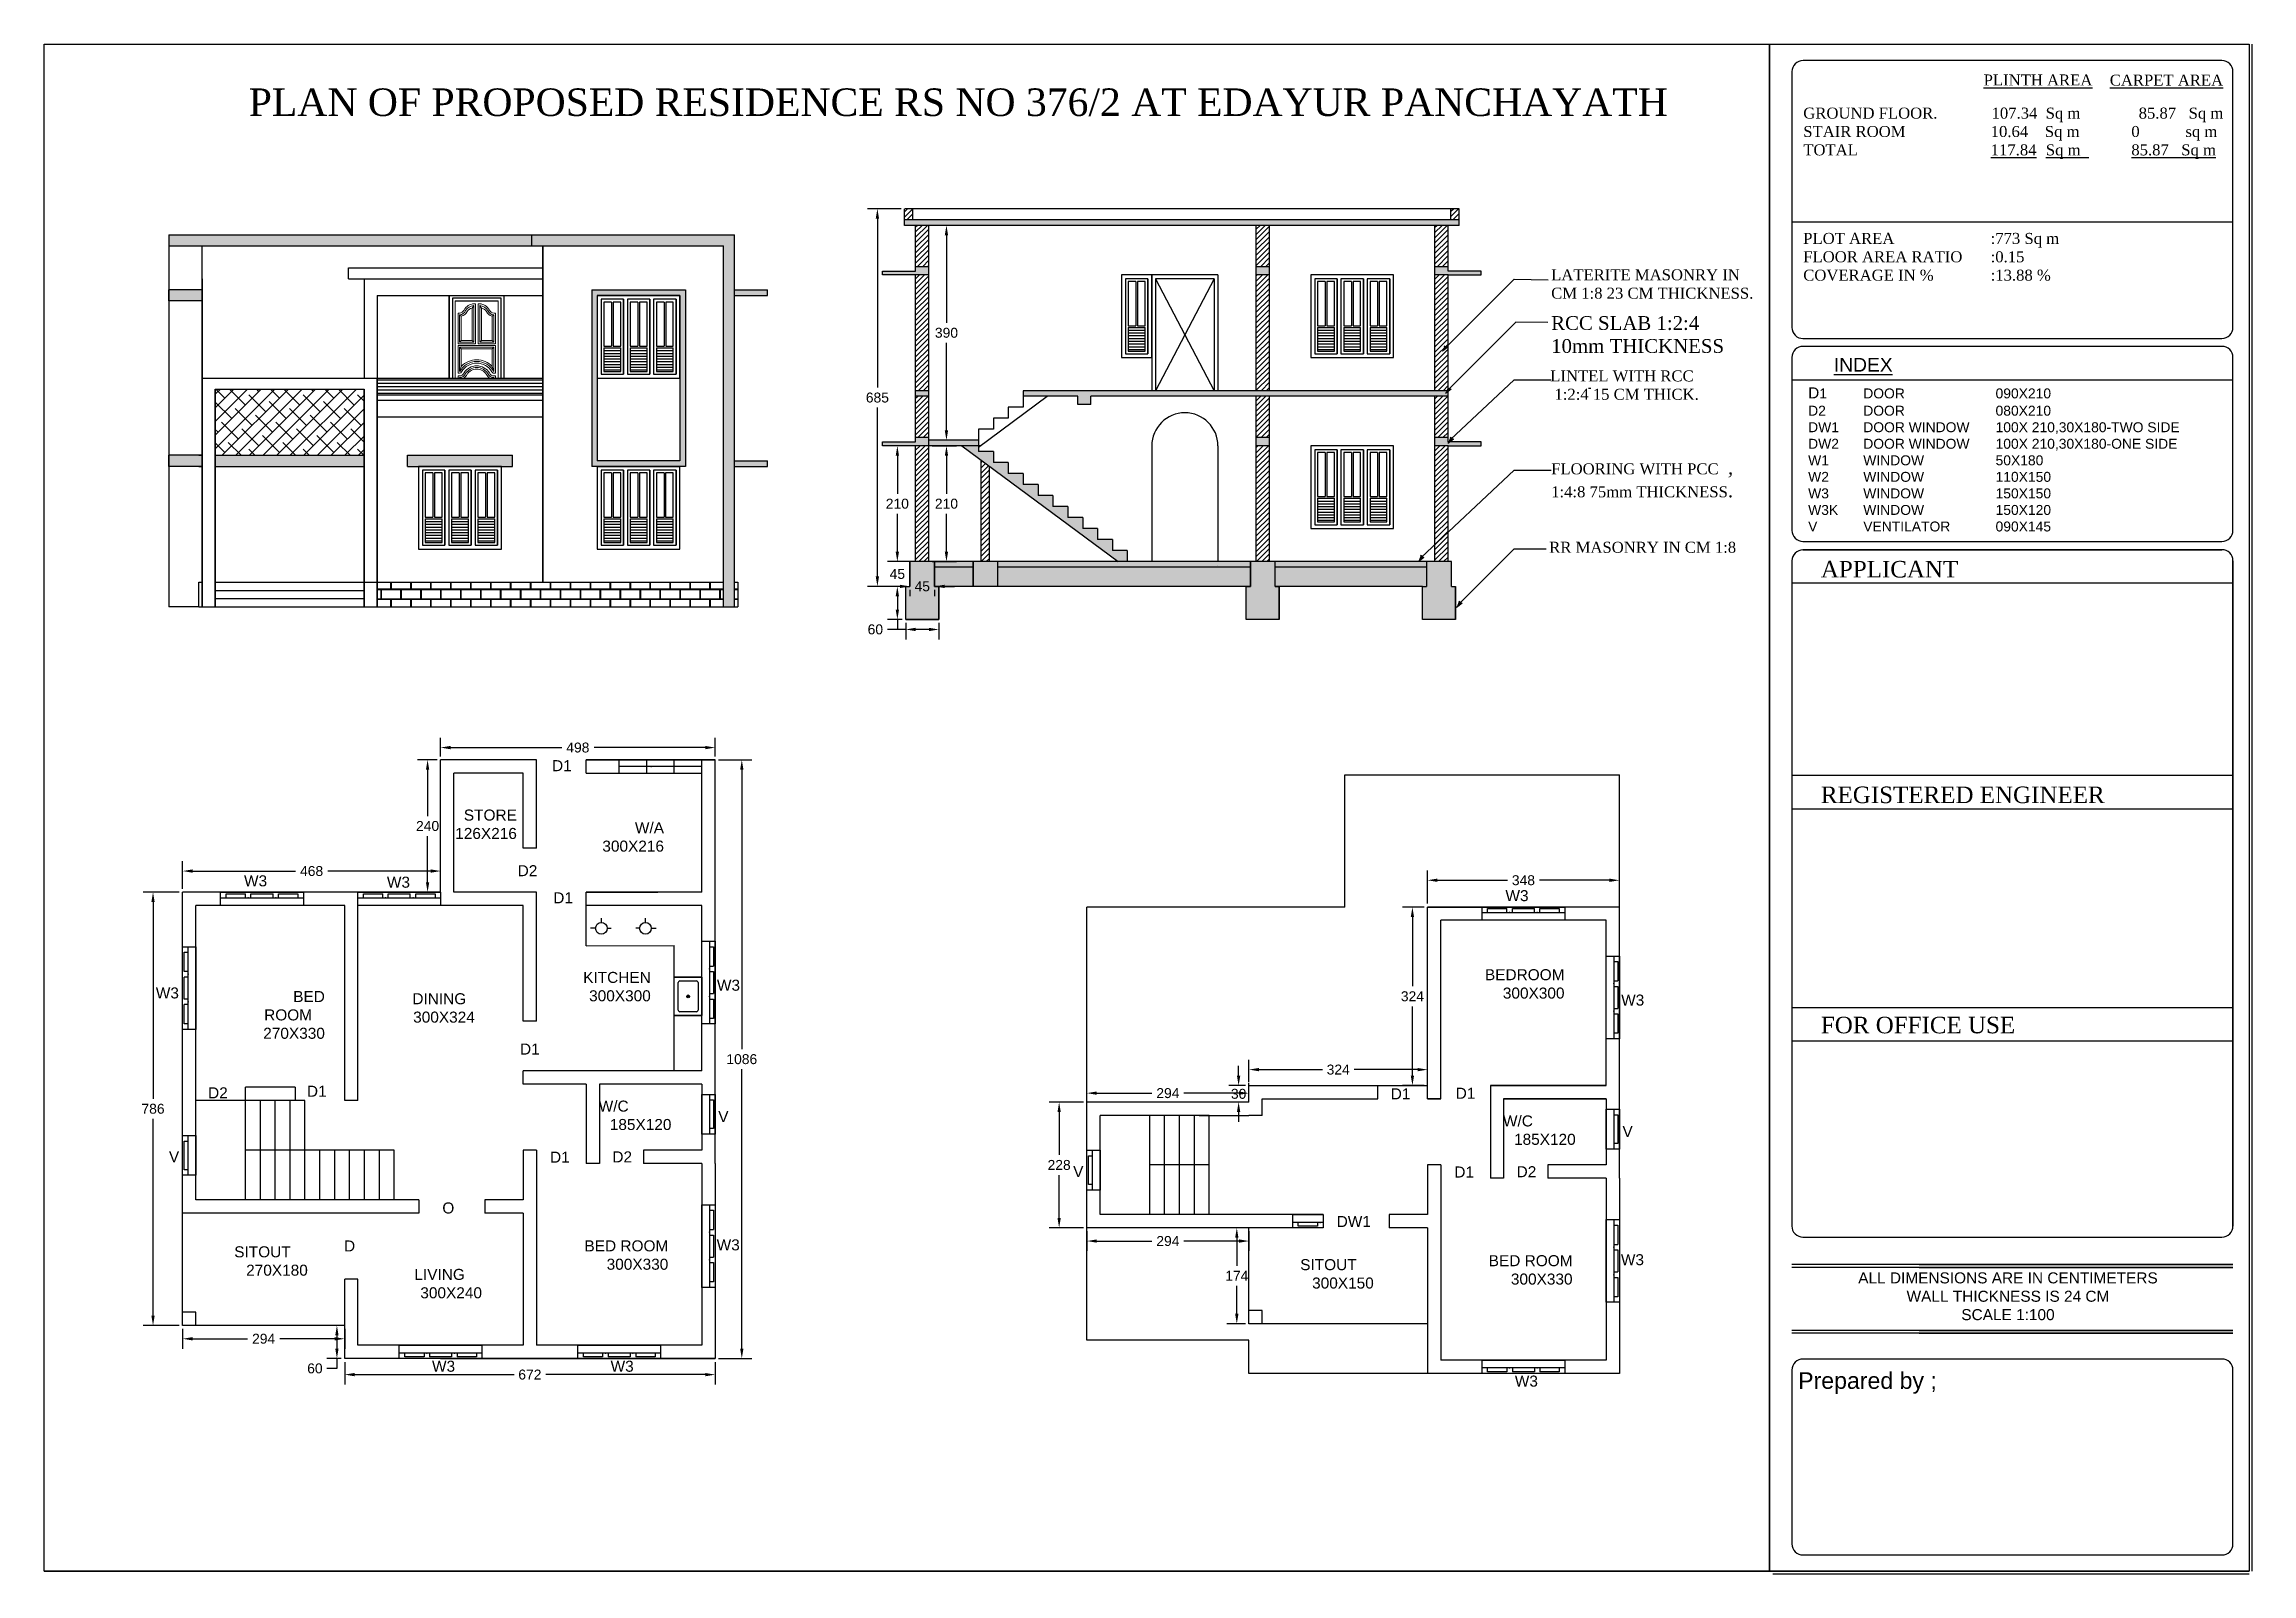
# Model space of a CAD drawing. Header units: inches. Extents: x -2903 to 3367, y -161 to 1064.
# Drawn here: x -60.29 to -20.24, y 931.36 to 959.11 of the extents above; entities that cross this region are included whole.
import ezdxf

# ---------------------------------------------------------------- set-up
doc = ezdxf.new("R2010")
doc.units = ezdxf.units.IN
doc.header["$MEASUREMENT"] = 0
doc.linetypes.add('ACAD_ISO03W100', pattern=[30, 12, -18])
doc.layers.add('ELEVATION', color=7, linetype='Continuous', lineweight=25)
doc.styles.add('SA', font='times.ttf')
doc.styles.get("Standard").update_dxf_attribs({"font": 'arial.ttf'})
doc.styles.add('style1', font='romand.shx', dxfattribs={"height": 5})
doc.dimstyles.get("Standard").update_dxf_attribs({"dimtxt": 0.18, "dimasz": 0.18, "dimexe": 0.18, "dimexo": 0.0625, "dimgap": 0.09, "dimtad": 0, "dimtih": 1, "dimtoh": 1, "dimdec": 0, "dimlfac": 100, "dimzin": 0, "dimdsep": 46, "dimtxsty": 'Standard', "dimcen": 0.09, "dimadec": 0, "dimazin": 0, "dimtfac": 1, "dimtdec": 0, "dimtofl": 0, "dimtmove": 0, "dimatfit": 3, "dimfxl": 1, "dimtolj": 1, "dimtzin": 0, "dimarcsym": 0})

msp = doc.modelspace()

# ---------------------------------------------------------------- texts
at = {"attachment_point": 1, "style": 'style1'}
for s, insert, char_height, width in [('{\\fTimes New Roman|b0|i0|c0|p18;\\LPLINTH AREA}', (-25.109, 958.562), 0.2, 2.98486), ('{\\fTimes New Roman|b0|i0|c0|p18;\\LCARPET AREA}', (-22.821, 958.559), 0.2, 2.98486), ('\\pxt17,22,29,34;{\\fTimes New Roman|b0|i0|c0|p18;GROUND FLOOR.             107.34  Sq m              85.87   Sq m^I\\P\\pt17,22,29,33;STAIR ROOM^I10.64    Sq m        ^I  0           sq m\\P\\pt17,22,29,34;TOTAL^I\\L117.84^ISq m\\l^I  \\L85.87   Sq m}', (-28.381, 957.961), 0.2, 8.19914), ('{\\fTimes New Roman|b0|i0|c0|p18;APPLICANT}', (-28.062, 949.737), 0.3, 2.98486), ('{\\fTimes New Roman|b0|i0|c0|p18;REGISTERED ENGINEER}', (-28.062, 945.644), 0.3, 8.54501), ('{\\fTimes New Roman|b0|i0|c0|p18;FOR OFFICE USE}', (-28.062, 941.468), 0.3, 9.7108)]:
    msp.add_mtext(s, dxfattribs=dict(at, insert=insert, char_height=char_height, width=width))
at = {"color": 6, "attachment_point": 1}
for s, insert, char_height, width, style in [('\\A1;{\\C256; PLAN OF PROPOSED RESIDENCE RS NO 376/2 AT EDAYUR PANCHAYATH}', (-56.771, 958.309), 0.5, 140.24854, 'SA'), ('\\pxt17,22,29,34;{\\fTimes New Roman|b0|i0|c0|p18;\\C256;PLOT AREA^I:773 Sq m\\PFLOOR AREA RATIO^I:0.15\\P\\H0.99997x;COVERAGE IN %^I:13.88 %}', (-28.382, 955.688), 0.2, 8.81852, 'style1')]:
    msp.add_mtext(s, dxfattribs=dict(at, insert=insert, char_height=char_height, width=width, style=style))
at = {"color": 0, "width": 7.33508, "attachment_point": 1, "style": 'SA'}
for s, insert, char_height in [('LATERITE MASONRY IN \\PCM 1:8 23 CM THICKNESS.', (-32.955, 955.028), 0.2), ('LINTEL WITH RCC\\P 1:2:4 15 CM THICK.', (-32.971, 953.194), 0.2), ('{\\H0.8x;FLOORING WITH PCC } ,\\P{\\H0.8x;1:4:8 75mm THICKNESS}.', (-32.955, 951.558), 0.25), ('^I{\\H0.8x;RR MASONRY IN CM 1:8}', (-33.99, 950.085), 0.25)]:
    msp.add_mtext(s, dxfattribs=dict(at, insert=insert, char_height=char_height))
at = {"color": 0, "insert": (-32.955, 954.178), "char_height": 0.25, "attachment_point": 1, "style": 'SA'}
msp.add_mtext('RCC SLAB 1:2:4 \\P10mm THICKNESS', dxfattribs=at)
at = {"attachment_point": 1}
for s, insert, char_height, width in [('{\\LINDEX}', (-27.827, 953.421), 0.25, 2.98486), ('\\pxt5,17;D{\\H0.9x;1^IDOOR^I090X210\\PD2 ^IDOOR^I080X210\\PDW1   ^IDOOR WINDOW   ^I100X 210,30X180-TWO SIDE\\PDW2   ^IDOOR WINDOW   ^I100X 210,30X180-ONE SIDE\\PW1^IWINDOW^I50X180\\PW2^IWINDOW^I110X150\\PW3^IWINDOW^I150X150\\PW3K^IWINDOW^I150X120\\PV^IVENTILATOR^I090X145}', (-28.293, 952.886), 0.2, 7.78529), ('\\pxqc;ALL DIMENSIONS ARE IN CENTIMETERS \\PWALL THICKNESS IS 24 CM\\PSCALE 1:100', (-27.721, 936.831), 0.2, 6.10614)]:
    msp.add_mtext(s, dxfattribs=dict(at, insert=insert, char_height=char_height, width=width))
at = {"char_height": 0.2, "attachment_point": 3}
for s, width, insert in [('D1', 1.48111, (-50.723, 946.123)), ('     STORE\\P    126X216', 1.48111, (-51.718, 945.227)), ('     W/A\\P    300X216', 1.48111, (-49.049, 944.997)), ('W3', 1.48111, (-56.249, 944.034)), ('W3', 1.48111, (-53.657, 944.009)), ('D2', 1.48111, (-51.347, 944.218)), ('D1', 1.48111, (-50.701, 943.726)), ('W3', 1.48111, (-33.365, 943.765)), ('W3', 1.48111, (-57.849, 942)), ('KITCHEN 300X300', 1.48111, (-49.289, 942.282)), ('W3', 1.48111, (-47.67, 942.14)), ('       BEDROOM 300X300', 1.48111, (-32.713, 942.331)), ('BED ROOM    270X330', 1.48111, (-55.201, 941.935)), ('DINING   300X324', 1.48111, (-52.481, 941.895)), ('W3', 1.48111, (-31.266, 941.871)), ('D1', 1.48111, (-51.304, 940.982)), ('D2', 1.48111, (-56.963, 940.188)), ('D1', 1.48111, (-55.17, 940.217)), ('D1', 1.48111, (-35.508, 940.17)), ('D1', 1.48111, (-34.33, 940.18)), ('W/C           185X120', 1.48111, (-48.914, 939.947)), ('V', 1.48111, (-47.879, 939.756)), ('W/C           185X120', 1.48111, (-32.51, 939.678)), ('V', 1.48111, (-31.475, 939.487)), ('V', 1.48111, (-57.844, 939.028)), ('D1', 1.48111, (-50.759, 939.021)), ('D2', 1.48111, (-49.629, 939.026)), ('V', 1.48111, (-41.44, 938.76)), ('D1', 1.48111, (-34.355, 938.752)), ('D2', 1.48111, (-33.225, 938.757)), ('O', 1.48111, (-52.853, 938.099)), ('DW1', 1.48111, (-36.225, 937.854)), ('SITOUT     270X180', 1.48111, (-55.511, 937.304)), ('D', 1.48111, (-54.652, 937.41)), ('     BED ROOM           \\P         300X330', 2.97593, (-48.971, 937.412)), ('W3', 1.48111, (-47.675, 937.43)), ('LIVING     300X240', 1.48111, (-52.351, 936.894)), ('SITOUT     300X150', 1.48111, (-36.173, 937.071)), ('     BED ROOM           \\P         300X330', 2.97593, (-32.567, 937.143)), ('W3', 1.48111, (-31.271, 937.161)), ('W3', 1.48111, (-52.839, 935.228)), ('W3', 1.48111, (-49.599, 935.228)), ('W3', 1.48111, (-33.195, 934.959))]:
    msp.add_mtext_dynamic_manual_height_columns(s, width=width, gutter_width=12.5, heights=[0], dxfattribs=dict(at, insert=insert))
at = {"color": 0, "lineweight": 20, "insert": (-28.474, 935.018), "char_height": 0.3, "width": 6.96395, "attachment_point": 1}
msp.add_mtext('Prepared by ;', dxfattribs=at)

# ---------------------------------------------------------------- blocks, each defined once
blk = doc.blocks.new('W3')
for p, q in [((0.75, 0), (-0.75, 0)), ((-0.75, 0), (-0.75, -0.24)), ((0.75, -0.24), (0.75, 0)), ((-0.75, -0.14), (0.75, -0.14)), ((-0.75, -0.24), (0.75, -0.24)), ((-0.65, -0.14), (-0.65, -0.21)), ((-0.65, -0.21), (-0.3, -0.21)), ((-0.3, -0.14), (-0.3, -0.21)), ((-0.2, -0.14), (-0.2, -0.21)), ((-0.2, -0.21), (0.2, -0.21)), ((0.2, -0.14), (0.2, -0.21)), ((0.3, -0.14), (0.3, -0.21)), ((0.3, -0.21), (0.65, -0.21)), ((0.65, -0.21), (0.65, -0.14))]:
    blk.add_line(p, q)
for p in [(-0.25, -0.14), (0.25, -0.14)]:
    blk.add_point(p)
blk = doc.blocks.new('V')
for p, q in [((0.36, 0), (-0.36, 0)), ((-0.36, 0), (-0.36, -0.24)), ((0.36, -0.24), (0.36, 0)), ((-0.36, -0.14), (0.36, -0.14)), ((-0.36, -0.24), (0.36, -0.24)), ((-0.26, -0.14), (-0.26, -0.21)), ((-0.26, -0.21), (0.26, -0.21)), ((0.26, -0.21), (0.26, -0.14))]:
    blk.add_line(p, q)
blk = doc.blocks.new('*D80')
at = {"color": 0, "lineweight": -2, "transparency": 16777216}
for p, q in [((-44.816, 949.905), (-44.816, 950.085)), ((-44.652, 949.725), (-44.996, 949.725)), ((-44.652, 949.275), (-44.996, 949.275)), ((-44.816, 949.095), (-44.816, 948.915))]:
    blk.add_line(p, q, dxfattribs=at)
at = {"color": 0, "transparency": 16777216}
for points in [[(-44.846, 949.905), (-44.786, 949.905), (-44.816, 949.725)], [(-44.846, 949.095), (-44.786, 949.095), (-44.816, 949.275)]]:
    blk.add_solid(points, dxfattribs=at)
at = {"layer": 'Defpoints', "color": 0, "transparency": 16777216}
for p in [(-44.589, 949.725), (-44.816, 949.275), (-44.589, 949.275)]:
    blk.add_point(p, dxfattribs=at)
at = {"color": 0, "transparency": 16777216, "insert": (-44.816, 949.5), "char_height": 0.18, "attachment_point": 5}
blk.add_mtext('\\A1;45', dxfattribs=at)
blk = doc.blocks.new('*D81')
at = {"color": 0, "lineweight": -2, "transparency": 16777216}
for p, q in [((-44.727, 949.275), (-44.996, 949.275)), ((-44.816, 949.095), (-44.816, 948.855)), ((-44.727, 948.675), (-44.996, 948.675)), ((-44.816, 948.495), (-44.996, 948.495)), ((-44.816, 948.675), (-44.816, 948.495))]:
    blk.add_line(p, q, dxfattribs=at)
at = {"color": 0, "transparency": 16777216}
for points in [[(-44.846, 949.095), (-44.786, 949.095), (-44.816, 949.275)], [(-44.846, 948.855), (-44.786, 948.855), (-44.816, 948.675)]]:
    blk.add_solid(points, dxfattribs=at)
at = {"layer": 'Defpoints', "color": 0, "transparency": 16777216}
for p in [(-44.664, 949.275), (-44.816, 948.675), (-44.664, 948.675)]:
    blk.add_point(p, dxfattribs=at)
at = {"color": 0, "transparency": 16777216, "insert": (-45.215, 948.495), "char_height": 0.18, "attachment_point": 5}
blk.add_mtext('\\A1;60', dxfattribs=at)
blk = doc.blocks.new('*D82')
at = {"color": 0, "lineweight": -2, "transparency": 16777216}
for p, q in [((-44.664, 948.494), (-44.996, 948.494)), ((-44.664, 948.613), (-44.664, 948.314)), ((-44.244, 948.494), (-44.484, 948.494)), ((-44.064, 948.613), (-44.064, 948.314))]:
    blk.add_line(p, q, dxfattribs=at)
at = {"color": 0, "transparency": 16777216}
for points in [[(-44.484, 948.524), (-44.484, 948.464), (-44.664, 948.494)], [(-44.244, 948.524), (-44.244, 948.464), (-44.064, 948.494)]]:
    blk.add_solid(points, dxfattribs=at)
at = {"layer": 'Defpoints', "color": 0, "transparency": 16777216}
for p in [(-44.664, 948.675), (-44.664, 948.494), (-44.064, 948.675)]:
    blk.add_point(p, dxfattribs=at)
at = {"color": 0, "transparency": 16777216, "insert": (-45.215, 948.494), "char_height": 0.18, "attachment_point": 5}
blk.add_mtext('\\A1;60', dxfattribs=at)
blk = doc.blocks.new('*D83')
at = {"color": 0, "lineweight": -2, "transparency": 16777216}
for p, q in [((-44.769, 949.275), (-44.949, 949.275)), ((-44.589, 949.213), (-44.589, 949.095)), ((-44.139, 949.213), (-44.139, 949.095)), ((-43.959, 949.275), (-43.779, 949.275))]:
    blk.add_line(p, q, dxfattribs=at)
at = {"color": 0, "transparency": 16777216}
for points in [[(-44.769, 949.305), (-44.769, 949.245), (-44.589, 949.275)], [(-43.959, 949.305), (-43.959, 949.245), (-44.139, 949.275)]]:
    blk.add_solid(points, dxfattribs=at)
at = {"layer": 'Defpoints', "color": 0, "transparency": 16777216}
for p in [(-44.589, 949.275), (-44.139, 949.275), (-44.139, 949.275)]:
    blk.add_point(p, dxfattribs=at)
at = {"color": 0, "transparency": 16777216, "insert": (-44.364, 949.275), "char_height": 0.18, "attachment_point": 5}
blk.add_mtext('\\A1;45', dxfattribs=at)
blk = doc.blocks.new('*D84')
at = {"color": 0, "lineweight": -2, "transparency": 16777216}
for p, q in [((-44.547, 951.825), (-44.996, 951.825)), ((-44.816, 951.645), (-44.816, 950.957)), ((-44.816, 949.905), (-44.816, 950.593)), ((-44.547, 949.725), (-44.996, 949.725))]:
    blk.add_line(p, q, dxfattribs=at)
at = {"color": 0, "transparency": 16777216}
for points in [[(-44.846, 951.645), (-44.786, 951.645), (-44.816, 951.825)], [(-44.846, 949.905), (-44.786, 949.905), (-44.816, 949.725)]]:
    blk.add_solid(points, dxfattribs=at)
at = {"layer": 'Defpoints', "color": 0, "transparency": 16777216}
for p in [(-44.484, 951.825), (-44.816, 949.725), (-44.484, 949.725)]:
    blk.add_point(p, dxfattribs=at)
at = {"color": 0, "transparency": 16777216, "insert": (-44.816, 950.775), "char_height": 0.18, "attachment_point": 5}
blk.add_mtext('\\A1;210', dxfattribs=at)
blk = doc.blocks.new('*D85')
at = {"color": 0, "lineweight": -2, "transparency": 16777216}
for p, q in [((-44.746, 956.125), (-45.358, 956.125)), ((-45.178, 955.945), (-45.178, 952.882)), ((-45.178, 949.455), (-45.178, 952.518)), ((-44.727, 949.275), (-45.358, 949.275))]:
    blk.add_line(p, q, dxfattribs=at)
at = {"color": 0, "transparency": 16777216}
for points in [[(-45.208, 955.945), (-45.148, 955.945), (-45.178, 956.125)], [(-45.208, 949.455), (-45.148, 949.455), (-45.178, 949.275)]]:
    blk.add_solid(points, dxfattribs=at)
at = {"layer": 'Defpoints', "color": 0, "transparency": 16777216}
for p in [(-45.178, 956.125), (-44.683, 956.125), (-44.664, 949.275)]:
    blk.add_point(p, dxfattribs=at)
at = {"color": 0, "transparency": 16777216, "insert": (-45.178, 952.7), "char_height": 0.18, "attachment_point": 5}
blk.add_mtext('\\A1;685', dxfattribs=at)
blk = doc.blocks.new('*D86')
at = {"color": 0, "lineweight": -2, "transparency": 16777216}
for p, q in [((-44.182, 951.825), (-43.745, 951.825)), ((-43.925, 951.645), (-43.925, 950.957)), ((-43.925, 949.905), (-43.925, 950.593)), ((-44.182, 949.725), (-43.745, 949.725))]:
    blk.add_line(p, q, dxfattribs=at)
at = {"color": 0, "transparency": 16777216}
for points in [[(-43.955, 951.645), (-43.895, 951.645), (-43.925, 951.825)], [(-43.955, 949.905), (-43.895, 949.905), (-43.925, 949.725)]]:
    blk.add_solid(points, dxfattribs=at)
at = {"layer": 'Defpoints', "color": 0, "transparency": 16777216}
for p in [(-44.244, 951.825), (-44.244, 949.725), (-43.925, 949.725)]:
    blk.add_point(p, dxfattribs=at)
at = {"color": 0, "transparency": 16777216, "insert": (-43.925, 950.775), "char_height": 0.18, "attachment_point": 5}
blk.add_mtext('\\A1;210', dxfattribs=at)
blk = doc.blocks.new('*D87')
at = {"color": 0, "lineweight": -2, "transparency": 16777216}
for p, q in [((-43.973, 955.825), (-44.105, 955.825)), ((-43.925, 955.645), (-43.925, 954.057)), ((-43.925, 952.105), (-43.925, 953.693)), ((-43.973, 951.925), (-44.105, 951.925))]:
    blk.add_line(p, q, dxfattribs=at)
at = {"color": 0, "transparency": 16777216}
for points in [[(-43.955, 955.645), (-43.895, 955.645), (-43.925, 955.825)], [(-43.955, 952.105), (-43.895, 952.105), (-43.925, 951.925)]]:
    blk.add_solid(points, dxfattribs=at)
at = {"layer": 'Defpoints', "color": 0, "transparency": 16777216}
for p in [(-43.911, 955.825), (-43.925, 951.925), (-43.91, 951.925)]:
    blk.add_point(p, dxfattribs=at)
at = {"color": 0, "transparency": 16777216, "insert": (-43.925, 953.875), "char_height": 0.18, "attachment_point": 5}
blk.add_mtext('\\A1;390', dxfattribs=at)
blk = doc.blocks.new('*D88')
at = {"color": 0, "lineweight": -2, "transparency": 16777216}
for p, q in [((-57.782, 943.79), (-57.782, 944.291)), ((-57.602, 944.111), (-55.734, 944.111)), ((-53.282, 944.111), (-55.149, 944.111)), ((-53.102, 943.79), (-53.102, 944.291))]:
    blk.add_line(p, q, dxfattribs=at)
at = {"color": 0, "transparency": 16777216}
for points in [[(-57.602, 944.141), (-57.602, 944.081), (-57.782, 944.111)], [(-53.282, 944.141), (-53.282, 944.081), (-53.102, 944.111)]]:
    blk.add_solid(points, dxfattribs=at)
at = {"layer": 'Defpoints', "color": 0, "transparency": 16777216}
for p in [(-57.782, 944.111), (-57.782, 943.728), (-53.102, 943.728)]:
    blk.add_point(p, dxfattribs=at)
at = {"color": 0, "transparency": 16777216, "insert": (-55.442, 944.111), "char_height": 0.18, "attachment_point": 5}
blk.add_mtext('\\A1;468', dxfattribs=at)
blk = doc.blocks.new('*D89')
at = {"color": 0, "lineweight": -2, "transparency": 16777216}
for p, q in [((-57.844, 943.728), (-58.499, 943.728)), ((-58.319, 943.548), (-58.319, 939.979)), ((-58.319, 936.048), (-58.319, 939.616)), ((-57.844, 935.868), (-58.499, 935.868))]:
    blk.add_line(p, q, dxfattribs=at)
at = {"color": 0, "transparency": 16777216}
for points in [[(-58.349, 943.548), (-58.289, 943.548), (-58.319, 943.728)], [(-58.349, 936.048), (-58.289, 936.048), (-58.319, 935.868)]]:
    blk.add_solid(points, dxfattribs=at)
at = {"layer": 'Defpoints', "color": 0, "transparency": 16777216}
for p in [(-57.782, 943.728), (-58.319, 935.868), (-57.782, 935.868)]:
    blk.add_point(p, dxfattribs=at)
at = {"color": 0, "transparency": 16777216, "insert": (-58.319, 939.798), "char_height": 0.18, "attachment_point": 5}
blk.add_mtext('\\A1;786', dxfattribs=at)
blk = doc.blocks.new('*D90')
at = {"color": 0, "lineweight": -2, "transparency": 16777216}
for p, q in [((-57.782, 935.805), (-57.782, 935.446)), ((-57.602, 935.626), (-56.602, 935.626)), ((-55.022, 935.626), (-56.021, 935.626)), ((-54.842, 935.805), (-54.842, 935.446))]:
    blk.add_line(p, q, dxfattribs=at)
at = {"color": 0, "transparency": 16777216}
for points in [[(-57.602, 935.656), (-57.602, 935.596), (-57.782, 935.626)], [(-55.022, 935.656), (-55.022, 935.596), (-54.842, 935.626)]]:
    blk.add_solid(points, dxfattribs=at)
at = {"layer": 'Defpoints', "color": 0, "transparency": 16777216}
for p in [(-57.782, 935.868), (-54.842, 935.868), (-54.842, 935.626)]:
    blk.add_point(p, dxfattribs=at)
at = {"color": 0, "transparency": 16777216, "insert": (-56.312, 935.626), "char_height": 0.18, "attachment_point": 5}
blk.add_mtext('\\A1;294', dxfattribs=at)
blk = doc.blocks.new('*D91')
at = {"color": 0, "lineweight": -2, "transparency": 16777216}
for p, q in [((-54.904, 935.868), (-55.163, 935.868)), ((-54.983, 935.688), (-54.983, 935.448)), ((-54.904, 935.268), (-55.163, 935.268)), ((-54.983, 935.268), (-54.983, 935.088)), ((-54.983, 935.088), (-55.163, 935.088))]:
    blk.add_line(p, q, dxfattribs=at)
at = {"color": 0, "transparency": 16777216}
for points in [[(-55.013, 935.688), (-54.953, 935.688), (-54.983, 935.868)], [(-55.013, 935.448), (-54.953, 935.448), (-54.983, 935.268)]]:
    blk.add_solid(points, dxfattribs=at)
at = {"layer": 'Defpoints', "color": 0, "transparency": 16777216}
for p in [(-54.842, 935.868), (-54.983, 935.268), (-54.842, 935.268)]:
    blk.add_point(p, dxfattribs=at)
at = {"color": 0, "transparency": 16777216, "insert": (-55.382, 935.088), "char_height": 0.18, "attachment_point": 5}
blk.add_mtext('\\A1;60', dxfattribs=at)
blk = doc.blocks.new('*D92')
at = {"color": 0, "lineweight": -2, "transparency": 16777216}
for p, q in [((-54.842, 935.205), (-54.842, 934.796)), ((-48.122, 935.205), (-48.122, 934.796)), ((-54.662, 934.976), (-51.77, 934.976)), ((-48.302, 934.976), (-51.193, 934.976))]:
    blk.add_line(p, q, dxfattribs=at)
at = {"color": 0, "transparency": 16777216}
for points in [[(-54.662, 935.006), (-54.662, 934.946), (-54.842, 934.976)], [(-48.302, 935.006), (-48.302, 934.946), (-48.122, 934.976)]]:
    blk.add_solid(points, dxfattribs=at)
at = {"layer": 'Defpoints', "color": 0, "transparency": 16777216}
for p in [(-54.842, 935.268), (-48.122, 935.268), (-48.122, 934.976)]:
    blk.add_point(p, dxfattribs=at)
at = {"color": 0, "transparency": 16777216, "insert": (-51.482, 934.976), "char_height": 0.18, "attachment_point": 5}
blk.add_mtext('\\A1;672', dxfattribs=at)
blk = doc.blocks.new('*D93')
at = {"color": 0, "lineweight": -2, "transparency": 16777216}
for p, q in [((-48.059, 946.128), (-47.458, 946.128)), ((-47.638, 945.948), (-47.638, 940.879)), ((-47.638, 935.448), (-47.638, 940.516)), ((-48.059, 935.268), (-47.458, 935.268))]:
    blk.add_line(p, q, dxfattribs=at)
at = {"color": 0, "transparency": 16777216}
for points in [[(-47.668, 945.948), (-47.608, 945.948), (-47.638, 946.128)], [(-47.668, 935.448), (-47.608, 935.448), (-47.638, 935.268)]]:
    blk.add_solid(points, dxfattribs=at)
at = {"layer": 'Defpoints', "color": 0, "transparency": 16777216}
for p in [(-48.122, 946.128), (-48.122, 935.268), (-47.638, 935.268)]:
    blk.add_point(p, dxfattribs=at)
at = {"color": 0, "transparency": 16777216, "insert": (-47.638, 940.698), "char_height": 0.18, "attachment_point": 5}
blk.add_mtext('\\A1;1086', dxfattribs=at)
blk = doc.blocks.new('*D94')
at = {"color": 0, "lineweight": -2, "transparency": 16777216}
for p, q in [((-53.102, 946.19), (-53.102, 946.531)), ((-48.122, 946.19), (-48.122, 946.531)), ((-52.922, 946.351), (-50.904, 946.351)), ((-48.302, 946.351), (-50.319, 946.351))]:
    blk.add_line(p, q, dxfattribs=at)
at = {"color": 0, "transparency": 16777216}
for points in [[(-52.922, 946.381), (-52.922, 946.321), (-53.102, 946.351)], [(-48.302, 946.381), (-48.302, 946.321), (-48.122, 946.351)]]:
    blk.add_solid(points, dxfattribs=at)
at = {"layer": 'Defpoints', "color": 0, "transparency": 16777216}
for p in [(-53.102, 946.351), (-53.102, 946.128), (-48.122, 946.128)]:
    blk.add_point(p, dxfattribs=at)
at = {"color": 0, "transparency": 16777216, "insert": (-50.612, 946.351), "char_height": 0.18, "attachment_point": 5}
blk.add_mtext('\\A1;498', dxfattribs=at)
blk = doc.blocks.new('*D95')
at = {"color": 0, "lineweight": -2, "transparency": 16777216}
for p, q in [((-53.164, 946.128), (-53.518, 946.128)), ((-53.338, 945.948), (-53.338, 945.109)), ((-53.338, 943.908), (-53.338, 944.746)), ((-53.164, 943.728), (-53.518, 943.728))]:
    blk.add_line(p, q, dxfattribs=at)
at = {"color": 0, "transparency": 16777216}
for points in [[(-53.368, 945.948), (-53.308, 945.948), (-53.338, 946.128)], [(-53.368, 943.908), (-53.308, 943.908), (-53.338, 943.728)]]:
    blk.add_solid(points, dxfattribs=at)
at = {"layer": 'Defpoints', "color": 0, "transparency": 16777216}
for p in [(-53.102, 946.128), (-53.338, 943.728), (-53.102, 943.728)]:
    blk.add_point(p, dxfattribs=at)
at = {"color": 0, "transparency": 16777216, "insert": (-53.338, 944.928), "char_height": 0.18, "attachment_point": 5}
blk.add_mtext('\\A1;240', dxfattribs=at)
blk = doc.blocks.new('*D96')
at = {"color": 0, "lineweight": -2, "transparency": 16777216}
for p, q in [((-35.198, 943.521), (-35.198, 944.124)), ((-31.718, 943.521), (-31.718, 944.124)), ((-35.018, 943.944), (-33.747, 943.944)), ((-31.898, 943.944), (-33.169, 943.944))]:
    blk.add_line(p, q, dxfattribs=at)
at = {"color": 0, "transparency": 16777216}
for points in [[(-35.018, 943.974), (-35.018, 943.914), (-35.198, 943.944)], [(-31.898, 943.974), (-31.898, 943.914), (-31.718, 943.944)]]:
    blk.add_solid(points, dxfattribs=at)
at = {"layer": 'Defpoints', "color": 0, "transparency": 16777216}
for p in [(-35.198, 943.944), (-35.198, 943.459), (-31.718, 943.459)]:
    blk.add_point(p, dxfattribs=at)
at = {"color": 0, "transparency": 16777216, "insert": (-33.458, 943.944), "char_height": 0.18, "attachment_point": 5}
blk.add_mtext('\\A1;348', dxfattribs=at)
blk = doc.blocks.new('*D97')
at = {"color": 0, "lineweight": -2, "transparency": 16777216}
for p, q in [((-35.26, 943.459), (-35.652, 943.459)), ((-35.472, 943.279), (-35.472, 942.021)), ((-35.472, 940.399), (-35.472, 941.657)), ((-35.26, 940.219), (-35.652, 940.219))]:
    blk.add_line(p, q, dxfattribs=at)
at = {"color": 0, "transparency": 16777216}
for points in [[(-35.502, 943.279), (-35.442, 943.279), (-35.472, 943.459)], [(-35.502, 940.399), (-35.442, 940.399), (-35.472, 940.219)]]:
    blk.add_solid(points, dxfattribs=at)
at = {"layer": 'Defpoints', "color": 0, "transparency": 16777216}
for p in [(-35.198, 943.459), (-35.472, 940.219), (-35.198, 940.219)]:
    blk.add_point(p, dxfattribs=at)
at = {"color": 0, "transparency": 16777216, "insert": (-35.472, 941.839), "char_height": 0.18, "attachment_point": 5}
blk.add_mtext('\\A1;324', dxfattribs=at)
blk = doc.blocks.new('*D98')
at = {"color": 0, "lineweight": -2, "transparency": 16777216}
for p, q in [((-38.438, 940.281), (-38.438, 940.689)), ((-38.258, 940.509), (-37.106, 940.509)), ((-35.378, 940.509), (-36.529, 940.509)), ((-35.198, 940.281), (-35.198, 940.689))]:
    blk.add_line(p, q, dxfattribs=at)
at = {"color": 0, "transparency": 16777216}
for points in [[(-38.258, 940.539), (-38.258, 940.479), (-38.438, 940.509)], [(-35.378, 940.539), (-35.378, 940.479), (-35.198, 940.509)]]:
    blk.add_solid(points, dxfattribs=at)
at = {"layer": 'Defpoints', "color": 0, "transparency": 16777216}
for p in [(-38.438, 940.509), (-38.438, 940.219), (-35.198, 940.219)]:
    blk.add_point(p, dxfattribs=at)
at = {"color": 0, "transparency": 16777216, "insert": (-36.818, 940.509), "char_height": 0.18, "attachment_point": 5}
blk.add_mtext('\\A1;324', dxfattribs=at)
blk = doc.blocks.new('*D99')
at = {"color": 0, "lineweight": -2, "transparency": 16777216}
for p, q in [((-38.625, 940.399), (-38.625, 940.579)), ((-38.5, 940.219), (-38.805, 940.219)), ((-38.5, 939.919), (-38.805, 939.919)), ((-38.625, 939.739), (-38.625, 939.559))]:
    blk.add_line(p, q, dxfattribs=at)
at = {"color": 0, "transparency": 16777216}
for points in [[(-38.655, 940.399), (-38.595, 940.399), (-38.625, 940.219)], [(-38.655, 939.739), (-38.595, 939.739), (-38.625, 939.919)]]:
    blk.add_solid(points, dxfattribs=at)
at = {"layer": 'Defpoints', "color": 0, "transparency": 16777216}
for p in [(-38.438, 940.219), (-38.625, 939.919), (-38.438, 939.919)]:
    blk.add_point(p, dxfattribs=at)
at = {"color": 0, "transparency": 16777216, "insert": (-38.625, 940.069), "char_height": 0.18, "attachment_point": 5}
blk.add_mtext('\\A1;30', dxfattribs=at)
blk = doc.blocks.new('*D100')
at = {"color": 0, "lineweight": -2, "transparency": 16777216}
for p, q in [((-41.378, 939.981), (-41.378, 940.262)), ((-41.198, 940.082), (-40.198, 940.082)), ((-38.618, 940.082), (-39.618, 940.082)), ((-38.438, 939.981), (-38.438, 940.262))]:
    blk.add_line(p, q, dxfattribs=at)
at = {"color": 0, "transparency": 16777216}
for points in [[(-41.198, 940.112), (-41.198, 940.052), (-41.378, 940.082)], [(-38.618, 940.112), (-38.618, 940.052), (-38.438, 940.082)]]:
    blk.add_solid(points, dxfattribs=at)
at = {"layer": 'Defpoints', "color": 0, "transparency": 16777216}
for p in [(-41.378, 940.082), (-41.378, 939.919), (-38.438, 939.919)]:
    blk.add_point(p, dxfattribs=at)
at = {"color": 0, "transparency": 16777216, "insert": (-39.908, 940.082), "char_height": 0.18, "attachment_point": 5}
blk.add_mtext('\\A1;294', dxfattribs=at)
blk = doc.blocks.new('*D101')
at = {"color": 0, "lineweight": -2, "transparency": 16777216}
for p, q in [((-41.44, 939.919), (-42.061, 939.919)), ((-41.881, 939.739), (-41.881, 938.961)), ((-41.881, 937.819), (-41.881, 938.597)), ((-41.44, 937.639), (-42.061, 937.639))]:
    blk.add_line(p, q, dxfattribs=at)
at = {"color": 0, "transparency": 16777216}
for points in [[(-41.911, 939.739), (-41.851, 939.739), (-41.881, 939.919)], [(-41.911, 937.819), (-41.851, 937.819), (-41.881, 937.639)]]:
    blk.add_solid(points, dxfattribs=at)
at = {"layer": 'Defpoints', "color": 0, "transparency": 16777216}
for p in [(-41.378, 939.919), (-41.881, 937.639), (-41.378, 937.639)]:
    blk.add_point(p, dxfattribs=at)
at = {"color": 0, "transparency": 16777216, "insert": (-41.881, 938.779), "char_height": 0.18, "attachment_point": 5}
blk.add_mtext('\\A1;228', dxfattribs=at)
blk = doc.blocks.new('*D102')
at = {"color": 0, "lineweight": -2, "transparency": 16777216}
for p, q in [((-41.378, 937.576), (-41.378, 937.219)), ((-38.438, 937.576), (-38.438, 937.219)), ((-41.198, 937.399), (-40.198, 937.399)), ((-38.618, 937.399), (-39.618, 937.399))]:
    blk.add_line(p, q, dxfattribs=at)
at = {"color": 0, "transparency": 16777216}
for points in [[(-41.198, 937.429), (-41.198, 937.369), (-41.378, 937.399)], [(-38.618, 937.429), (-38.618, 937.369), (-38.438, 937.399)]]:
    blk.add_solid(points, dxfattribs=at)
at = {"layer": 'Defpoints', "color": 0, "transparency": 16777216}
for p in [(-41.378, 937.639), (-38.438, 937.639), (-38.438, 937.399)]:
    blk.add_point(p, dxfattribs=at)
at = {"color": 0, "transparency": 16777216, "insert": (-39.908, 937.399), "char_height": 0.18, "attachment_point": 5}
blk.add_mtext('\\A1;294', dxfattribs=at)
blk = doc.blocks.new('*D103')
at = {"color": 0, "lineweight": -2, "transparency": 16777216}
for p, q in [((-38.5, 937.639), (-38.838, 937.639)), ((-38.658, 937.459), (-38.658, 936.949)), ((-38.658, 936.079), (-38.658, 936.588)), ((-38.5, 935.899), (-38.838, 935.899))]:
    blk.add_line(p, q, dxfattribs=at)
at = {"color": 0, "transparency": 16777216}
for points in [[(-38.688, 937.459), (-38.628, 937.459), (-38.658, 937.639)], [(-38.688, 936.079), (-38.628, 936.079), (-38.658, 935.899)]]:
    blk.add_solid(points, dxfattribs=at)
at = {"layer": 'Defpoints', "color": 0, "transparency": 16777216}
for p in [(-38.438, 937.639), (-38.658, 935.899), (-38.438, 935.899)]:
    blk.add_point(p, dxfattribs=at)
at = {"color": 0, "transparency": 16777216, "insert": (-38.658, 936.769), "char_height": 0.18, "attachment_point": 5}
blk.add_mtext('\\A1;174', dxfattribs=at)

# ---------------------------------------------------------------- dimensions: what is measured, and where the dimension line sits
for base, p1, p2, picture, middle in [((-45.178, 956.125), (-44.664, 949.275), (-44.683, 956.125), '*D85', (-45.178, 952.7)), ((-43.925, 951.925), (-43.911, 955.825), (-43.91, 951.925), '*D87', (-43.925, 953.875)), ((-44.816, 949.725), (-44.484, 951.825), (-44.484, 949.725), '*D84', (-44.816, 950.775)), ((-43.925, 949.725), (-44.244, 951.825), (-44.244, 949.725), '*D86', (-43.925, 950.775)), ((-44.816, 949.275), (-44.589, 949.725), (-44.589, 949.275), '*D80', (-44.816, 949.5)), ((-44.816, 948.675), (-44.664, 949.275), (-44.664, 948.675), '*D81', (-45.215, 948.495)), ((-53.338, 943.728), (-53.102, 946.128), (-53.102, 943.728), '*D95', (-53.338, 944.928)), ((-47.638, 935.268), (-48.122, 946.128), (-48.122, 935.268), '*D93', (-47.638, 940.698)), ((-58.319, 935.868), (-57.782, 943.728), (-57.782, 935.868), '*D89', (-58.319, 939.798)), ((-35.472, 940.219), (-35.198, 943.459), (-35.198, 940.219), '*D97', (-35.472, 941.839)), ((-41.881, 937.639), (-41.378, 939.919), (-41.378, 937.639), '*D101', (-41.881, 938.779)), ((-38.658, 935.899), (-38.438, 937.639), (-38.438, 935.899), '*D103', (-38.658, 936.769)), ((-54.983, 935.268), (-54.842, 935.868), (-54.842, 935.268), '*D91', (-55.382, 935.088))]:
    dim = msp.add_linear_dim(base=base, p1=p1, p2=p2, angle=90, dimstyle='Standard')
    dim.commit()
    dim.dimension.update_dxf_attribs({"geometry": picture, "text_midpoint": middle})
for base, p1, p2, picture, middle in [((-44.139, 949.275), (-44.589, 949.275), (-44.139, 949.275), '*D83', (-44.364, 949.275)), ((-53.102, 946.351), (-48.122, 946.128), (-53.102, 946.128), '*D94', (-50.612, 946.351)), ((-57.782, 944.111), (-53.102, 943.728), (-57.782, 943.728), '*D88', (-55.442, 944.111)), ((-35.198, 943.944), (-31.718, 943.459), (-35.198, 943.459), '*D96', (-33.458, 943.944)), ((-38.438, 940.509), (-35.198, 940.219), (-38.438, 940.219), '*D98', (-36.818, 940.509)), ((-41.378, 940.082), (-38.438, 939.919), (-41.378, 939.919), '*D100', (-39.908, 940.082)), ((-38.438, 937.399), (-41.378, 937.639), (-38.438, 937.639), '*D102', (-39.908, 937.399)), ((-54.842, 935.626), (-57.782, 935.868), (-54.842, 935.868), '*D90', (-56.312, 935.626)), ((-48.122, 934.976), (-54.842, 935.268), (-48.122, 935.268), '*D92', (-51.482, 934.976))]:
    dim = msp.add_linear_dim(base=base, p1=p1, p2=p2, dimstyle='Standard')
    dim.commit()
    dim.dimension.update_dxf_attribs({"geometry": picture, "text_midpoint": middle})
dim = msp.add_linear_dim(base=(-44.664, 948.494), p1=(-44.064, 948.675), p2=(-44.664, 948.675), dimstyle='Standard')
dim.commit()
dim.dimension.update_dxf_attribs({"geometry": '*D82', "text_midpoint": (-45.215, 948.494), "dimtype": 160})
dim = msp.add_linear_dim(base=(-38.625, 939.919), p1=(-38.438, 940.219), p2=(-38.438, 939.919), angle=90, dimstyle='Standard')
dim.commit()
dim.dimension.update_dxf_attribs({"geometry": '*D99', "text_midpoint": (-38.625, 940.069), "dimtype": 160})

# ---------------------------------------------------------------- hatches: boundary and pattern name
h = msp.add_hatch()
h.set_pattern_fill('ANSI31', color=256, scale=0.021)
h.set_pattern_definition([(45, (-1155.97545, -80.54114), (-0.0471463446, 0.0471463446), [])])
h.paths.add_polyline_path([(-38.064, 951.825), (-38.304, 951.825), (-38.304, 949.725), (-38.064, 949.725)])
h.paths.add_polyline_path([(-38.064, 952.725), (-38.304, 952.725), (-38.304, 951.975), (-38.064, 951.975)])
h.paths.add_polyline_path([(-34.824, 951.825), (-35.064, 951.825), (-35.064, 949.726), (-34.824, 949.725)])
h.paths.add_polyline_path([(-34.824, 952.725), (-35.064, 952.725), (-35.064, 951.975), (-34.824, 951.975)])
h.paths.add_polyline_path([(-34.824, 954.925), (-35.064, 954.925), (-35.064, 952.825), (-34.824, 952.825)])
h.paths.add_polyline_path([(-34.824, 955.825), (-35.064, 955.825), (-35.064, 955.075), (-34.824, 955.075)])
h.paths.add_polyline_path([(-34.624, 956.125), (-34.774, 956.125), (-34.774, 955.925), (-34.624, 955.925)])
h.paths.add_polyline_path([(-38.064, 955.825), (-38.304, 955.825), (-38.304, 955.075), (-38.064, 955.075)])
h.paths.add_polyline_path([(-38.064, 954.925), (-38.304, 954.925), (-38.304, 952.825), (-38.064, 952.825)])
h.paths.add_polyline_path([(-44.244, 951.825), (-44.484, 951.825), (-44.484, 949.725), (-44.244, 949.725)])
h.paths.add_polyline_path([(-43.144, 951.453), (-43.294, 951.564), (-43.294, 949.725), (-43.144, 949.725)])
h.paths.add_polyline_path([(-44.244, 952.725), (-44.484, 952.725), (-44.484, 951.975), (-44.244, 951.975)])
h.paths.add_polyline_path([(-44.244, 954.925), (-44.484, 954.925), (-44.484, 952.825), (-44.244, 952.825)])
h.paths.add_polyline_path([(-44.244, 955.825), (-44.484, 955.825), (-44.484, 955.075), (-44.244, 955.075)])
h.paths.add_polyline_path([(-44.534, 956.125), (-44.684, 956.125), (-44.684, 955.925), (-44.534, 955.925)])
h = msp.add_hatch()
h.set_pattern_fill('AR-SAND', color=256, scale=0.0028)
h.set_pattern_definition([(37.5, (-1190.5475, -68.23143), (-0.004480088, 0.1370357065), [0, -0.1081024, 0, -0.120904, 0, -0.11557]), (7.5, (-1190.5475, -68.23143), (0.12586652, 0.200711028), [0, -0.0583184, 0, -0.0974344, 0, -0.037338]), (327.5, (-1190.63498, -68.23143), (0.221477864, 0.000402412), [0, -0.03556, 0, -0.128016, 0, -0.167132]), (317.5, (-1190.63498, -68.23143), (0.213795807, 0.06242021), [0, -0.01778, 0, -0.0839216, 0, -0.096012])])
h.paths.add_polyline_path([(-47.77, 951.453), (-47.77, 952.353), (-47.77, 955.653), (-51.45, 955.653), (-51.45, 955.453), (-47.97, 955.453), (-47.97, 952.353), (-47.97, 951.453), (-47.97, 948.903), (-47.77, 948.903)])
h.paths.add_polyline_path([(-51.45, 955.653), (-58.03, 955.653), (-58.03, 955.453), (-51.45, 955.453)])
h = msp.add_hatch()
h.set_pattern_fill('AR-CONC', color=256, scale=0.00089)
h.set_pattern_definition([(50, (-1155.97545, -80.54114), (0.162144355, -0.014185786), [0.0169545, -0.1864995]), (355, (-1155.97545, -80.54114), (-0.031366645, 0.170040592), [0.0135636, -0.14920012]), (100.451445, (-1155.96194, -80.54232), (0.13077771, 0.1558548), [0.014409108, -0.158500318]), (46.1842, (-1155.97545, -80.49592), (0.241260346, -0.037417672), [0.02543175, -0.27974925]), (96.635558, (-1155.95534, -80.49904), (0.21128968, 0.22020925), [0.02161367, -0.23775069]), (351.184151, (-1155.97545, -80.49592), (0.21128968, 0.22020925), [0.02034537, -0.22379916]), (21, (-1155.95284, -80.50723), (0.134936808, -0.091016026), [0.0169545, -0.1864995]), (326, (-1155.95284, -80.50723), (0.055003805, 0.16392729), [0.0135636, -0.1491996]), (71.451445, (-1155.9416, -80.51481), (0.189940613, 0.072911264), [0.014409108, -0.158500044]), (37.5, (-1155.97545, -80.541137), (0.002748857, 0.0752539846), [0, -0.14739112, 0, -0.1514602, 0, -0.14976475]), (7.5, (-1155.97545, -80.54114), (0.0594694996, 0.0891607116), [0, -0.08635492, 0, -0.14400022, 0, -0.05708015]), (327.5, (-1156.02586, -80.541137), (0.1206756297, -0.0050985822), [0, -0.056515, 0, -0.1763268, 0, -0.2339721]), (317.5, (-1156.04847, -80.54114), (0.1318349714, 0.022629577), [0, -0.0734695, 0, -0.11709908, 0, -0.1661541])])
h.paths.add_polyline_path([(-34.624, 955.925), (-44.684, 955.925), (-44.684, 955.825), (-34.624, 955.825)])
h.paths.add_polyline_path([(-44.244, 952.825), (-44.484, 952.825), (-44.484, 952.725), (-44.244, 952.725)])
h.paths.add_polyline_path([(-38.064, 951.975), (-38.304, 951.975), (-38.304, 951.825), (-38.064, 951.825)])
h.paths.add_polyline_path([(-43.344, 951.925), (-44.244, 951.925), (-44.244, 951.825), (-43.344, 951.825)])
h.paths.add_polyline_path([(-44.244, 951.925), (-44.244, 951.975), (-44.484, 951.975), (-44.484, 951.825), (-44.244, 951.825)])
h.paths.add_polyline_path([(-44.484, 951.895), (-45.084, 951.895), (-45.084, 951.825), (-44.484, 951.825)])
h.paths.add_polyline_path([(-43.074, 951.725), (-43.344, 951.725), (-43.344, 951.825), (-43.647, 951.825), (-40.812, 949.725), (-40.644, 949.725), (-40.644, 949.925), (-40.914, 949.925), (-40.914, 950.125), (-41.184, 950.125), (-41.184, 950.325), (-41.454, 950.325), (-41.454, 950.525), (-41.724, 950.525), (-41.724, 950.725), (-41.994, 950.725), (-41.994, 950.925), (-42.264, 950.925), (-42.264, 951.125), (-42.534, 951.125), (-42.534, 951.325), (-42.804, 951.325), (-42.804, 951.525), (-43.074, 951.525)])
h.paths.add_polyline_path([(-38.304, 952.825), (-42.534, 952.825), (-42.534, 952.725), (-42.264, 952.725), (-41.544, 952.725), (-41.544, 952.575), (-41.304, 952.575), (-41.304, 952.725), (-38.304, 952.725)])
h.paths.add_polyline_path([(-38.064, 952.825), (-38.304, 952.825), (-38.304, 952.725), (-38.064, 952.725)])
h.paths.add_polyline_path([(-35.064, 952.825), (-38.064, 952.825), (-38.064, 952.725), (-35.064, 952.725)])
h.paths.add_polyline_path([(-34.824, 952.825), (-35.064, 952.825), (-35.064, 952.725), (-34.824, 952.725)])
h.paths.add_polyline_path([(-34.824, 951.975), (-35.064, 951.975), (-35.064, 951.825), (-34.824, 951.825)])
h.paths.add_polyline_path([(-34.224, 951.895), (-34.824, 951.895), (-34.824, 951.825), (-34.224, 951.825)])
h.paths.add_polyline_path([(-35.214, 949.725), (-37.962, 949.725), (-37.962, 949.625), (-35.214, 949.625)])
h.paths.add_polyline_path([(-38.412, 949.725), (-42.993, 949.725), (-42.993, 949.625), (-41.648, 949.625), (-38.412, 949.625)])
h.paths.add_polyline_path([(-43.443, 949.725), (-44.139, 949.725), (-44.139, 949.625), (-43.443, 949.625)])
h.paths.add_polyline_path([(-38.064, 955.075), (-38.304, 955.075), (-38.304, 954.925), (-38.064, 954.925)])
h.paths.add_polyline_path([(-34.224, 954.995), (-34.824, 954.995), (-34.824, 955.075), (-35.064, 955.075), (-35.064, 954.925), (-34.824, 954.925), (-34.224, 954.925)])
h.paths.add_polyline_path([(-44.244, 955.075), (-44.484, 955.075), (-44.484, 954.925), (-44.244, 954.925)])
h.paths.add_polyline_path([(-44.484, 954.995), (-45.084, 954.995), (-45.084, 954.925), (-44.484, 954.925)])
h = msp.add_hatch(color=256)
h.dxf.hatch_style = 1
h.paths.add_polyline_path([(-54.49, 951.653), (-57.19, 951.653), (-57.19, 951.453), (-54.49, 951.453)])
h.paths.add_polyline_path([(-57.43, 951.653), (-58.03, 951.653), (-58.03, 951.453), (-57.43, 951.453)])
h.paths.add_polyline_path([(-51.8, 951.653), (-53.7, 951.653), (-53.7, 951.453), (-51.8, 951.453)])
h.paths.add_polyline_path([(-48.66, 954.653), (-50.36, 954.653), (-50.36, 951.453), (-48.66, 951.453)])
h.paths.add_polyline_path([(-48.76, 951.553), (-50.26, 951.553), (-50.26, 954.553), (-48.76, 954.553)], flags=16)
h.paths.add_polyline_path([(-48.83, 953.123), (-49.237, 953.123), (-49.237, 954.483), (-48.83, 954.483)], flags=0)
h.paths.add_polyline_path([(-48.88, 953.173), (-49.187, 953.173), (-49.187, 953.602), (-48.88, 953.602)], flags=0)
h.paths.add_polyline_path([(-48.88, 953.632), (-49.018, 953.632), (-49.018, 954.433), (-48.88, 954.433)], flags=0)
h.paths.add_polyline_path([(-49.048, 953.632), (-49.187, 953.632), (-49.187, 954.433), (-49.048, 954.433)], flags=0)
h.paths.add_polyline_path([(-49.307, 953.123), (-49.713, 953.123), (-49.713, 954.483), (-49.307, 954.483)], flags=0)
h.paths.add_polyline_path([(-49.357, 953.173), (-49.663, 953.173), (-49.663, 953.602), (-49.357, 953.602)], flags=0)
h.paths.add_polyline_path([(-49.357, 953.632), (-49.495, 953.632), (-49.495, 954.433), (-49.357, 954.433)], flags=0)
h.paths.add_polyline_path([(-49.525, 953.632), (-49.663, 953.632), (-49.663, 954.433), (-49.525, 954.433)], flags=0)
h.paths.add_polyline_path([(-49.783, 953.123), (-50.19, 953.123), (-50.19, 954.483), (-49.783, 954.483)], flags=0)
h.paths.add_polyline_path([(-49.833, 953.173), (-50.14, 953.173), (-50.14, 953.602), (-49.833, 953.602)], flags=0)
h.paths.add_polyline_path([(-49.833, 953.632), (-49.972, 953.632), (-49.972, 954.433), (-49.833, 954.433)], flags=0)
h.paths.add_polyline_path([(-50.002, 953.632), (-50.14, 953.632), (-50.14, 954.433), (-50.002, 954.433)], flags=0)
h.paths.add_polyline_path([(-47.17, 951.553), (-47.77, 951.553), (-47.77, 951.453), (-47.17, 951.453)])
h = msp.add_hatch(color=256)
h.dxf.hatch_style = 1
h.paths.add_polyline_path([(-57.43, 954.653), (-58.03, 954.653), (-58.03, 954.453), (-57.43, 954.453)])
h = msp.add_hatch(color=256)
h.dxf.hatch_style = 1
h.paths.add_polyline_path([(-47.17, 954.653), (-47.77, 954.653), (-47.77, 954.553), (-47.17, 954.553)])
at = {"ltscale": 0.1}
for points in [[(-34.862, 953.617), (-34.894, 953.635), (-34.933, 953.526)], [(-34.833, 953.601), (-34.862, 953.617), (-34.933, 953.526)], [(-34.8, 952.868), (-34.832, 952.885), (-34.871, 952.777)], [(-34.771, 952.852), (-34.8, 952.868), (-34.871, 952.777)], [(-34.756, 951.96), (-34.788, 951.978), (-34.827, 951.869)], [(-34.727, 951.945), (-34.756, 951.96), (-34.827, 951.869)], [(-35.293, 949.816), (-35.325, 949.834), (-35.364, 949.725)], [(-35.264, 949.801), (-35.293, 949.816), (-35.364, 949.725)], [(-34.6, 948.985), (-34.632, 949.003), (-34.671, 948.894)], [(-34.571, 948.97), (-34.6, 948.985), (-34.671, 948.894)]]:
    msp.add_hatch(color=256, dxfattribs=at).paths.add_polyline_path(points)
h = msp.add_hatch()
h.set_pattern_fill('ANSI38', color=256, scale=0.055)
h.set_pattern_definition([(45, (-1190.5475, -68.23143), (-0.123478522, 0.123478522), []), (135, (-1190.5475, -68.23143), (-0.370435565, 0.123478522), [0.4365625, -0.2619375])])
h.paths.add_polyline_path([(-54.49, 952.853), (-57.19, 952.853), (-57.19, 951.653), (-54.49, 951.653)])
h = msp.add_hatch()
h.set_pattern_fill('ANSI31', color=256, scale=0.019, angle=135)
h.set_pattern_definition([(180, (-1168.92165, -80.16513), (-7e-18, -0.060325), [])])
h.paths.add_polyline_path([(-51.25, 953.053), (-54.25, 953.053), (-54.25, 952.753), (-51.25, 952.753)])
h = msp.add_hatch(dxfattribs=at)
h.set_pattern_fill('GRAVEL', color=256, scale=0.014, style=0)
h.set_pattern_definition([(228.0127875, (-1155.719417, -80.185537), (-2.84480000022, -3.2003999998), [0.047841, -4.73626771]), (184.969741, (-1155.751421, -80.221097), (4.26719999831, 0.35560002026), [0.08209666, -8.127566845]), (132.5104471, (-1155.833209, -80.228209), (3.5560000015, -3.91159999863), [0.05788741, -5.73086119]), (267.273689, (-1155.971893, -80.317109), (0.35560000074, 7.11199999996), [0.07476063, -7.40130124]), (292.8336542, (-1155.975449, -80.391785), (-1.77800000015, 4.26719999994), [0.07330872, -7.257573084]), (357.273689, (-1155.947001, -80.459349), (-7.11199999996, 0.35560000074), [0.07476063, -7.40130124]), (37.6942405, (-1155.872325, -80.462905), (-4.6227999998, -3.55600000027), [0.09886711, -9.78783614]), (72.2553284, (-1155.794093, -80.402453), (2.48920000067, 7.82319999979), [0.09334073, -9.240735924]), (121.4295656, (-1155.765645, -80.313553), (-2.8448000004, 4.62279999975), [0.07501382, -7.4263764]), (175.2363583, (-1155.80476, -80.249545), (3.91159999994, -0.3556000006), [0.08563986, -4.19635117]), (222.3974378, (-1155.890105, -80.242433), (-4.26719999986, -3.91160000015), [0.11075091, -10.96434815]), (138.8140748, (-1155.61985, -80.320665), (-2.48919999985, 2.1336000002), [0.037800636, -3.742279215]), (171.4692344, (-1155.648297, -80.295773), (4.62280000012, -0.7111999992), [0.07191548, -7.11964946]), (225, (-1155.71942, -80.2851), (-5e-17, -0.3556), [0.05028931, -0.452605035]), (203.1985905, (-1155.74431, -80.242433), (1.778, 0.7111999999), [0.027081785, -2.68108713]), (291.8014095, (-1155.7692, -80.2531), (-0.3556, 1.0668), [0.03829919, -1.87666542]), (30.9637565, (-1155.754977, -80.28866), (1.0668, 0.7112), [0.06220475, -2.01128174]), (161.565051, (-1155.70164, -80.25666), (0.7112, -0.3556), [0.0449802, -1.07952574]), (16.3895403, (-1155.975449, -80.2531), (3.556, 1.0668), [0.06301232, -6.238235734]), (70.346176, (-1155.914997, -80.23532), (-1.42240000013, -3.91159999995), [0.05286385, -5.233510195]), (293.1985905, (-1155.701637, -80.185537), (-0.7111999999, 1.778), [0.05416321, -2.6540057]), (343.6104597, (-1155.6803, -80.23532), (-3.55600000007, 1.06679999975), [0.06301232, -6.238235734]), (339.4439548, (-1155.97545, -80.473573), (-1.778, 0.7112), [0.06076493, -2.9774828]), (294.7751406, (-1155.918553, -80.49491), (-1.7780000021, 3.91159999904), [0.0509141, -5.04050307]), (66.8014095, (-1155.69808, -80.541137), (0.7111999999, 1.778), [0.05416321, -2.6540057]), (17.3540246, (-1155.676745, -80.491353), (-4.6227999999, -1.4224000003), [0.05960958, -5.90133264]), (69.4439548, (-1155.872325, -80.541137), (-0.7112, -1.778), [0.03038246, -3.00786527]), (101.3099325, (-1155.71942, -80.54114), (-0.3556, 1.4224), [0.01813204, -1.795079295]), (165.9637565, (-1155.72297, -80.52336), (1.0668, -0.3556), [0.07330872, -1.39286764]), (186.009006, (-1155.794093, -80.505577), (3.55599999998, 0.35560000019), [0.06793738, -6.72579108]), (303.6900675, (-1155.75498, -80.32066), (-0.3556, 0.7112), [0.05128534, -1.23084869]), (353.1572266, (-1155.726529, -80.363337), (6.04520000004, -0.71119999968), [0.08953795, -8.86424127]), (60.945396, (-1155.63763, -80.374005), (-1.4224, -2.4892), [0.03661115, -3.624514925]), (90, (-1155.61985, -80.342), (-0.3556, 0.3556), [0.021336, -0.334264]), (120.2564372, (-1155.801205, -80.49491), (1.42239999983, -2.4892000001), [0.049401374, -4.89075171]), (48.0127875, (-1155.826097, -80.452237), (2.84480000023, 3.2003999998), [0.095682, -4.68842671]), (0, (-1155.7621, -80.3811), (0.3556, 0.3556), [0.092456, -0.263144]), (325.3048465, (-1155.669633, -80.381117), (3.55600000135, -2.48919999808), [0.05622534, -5.56630434]), (254.054604, (-1155.623405, -80.41312), (-0.3556, -1.4224), [0.05177607, -2.537031005]), (207.6459754, (-1155.637629, -80.462905), (-6.75640000025, -3.55599999953), [0.08430031, -8.34574502]), (175.4260787, (-1155.712305, -80.502021), (-4.6228, 0.3556), [0.089184124, -8.8292185])])
h.paths.add_polyline_path([(-44.064, 949.275), (-44.139, 949.275), (-44.139, 949.725), (-44.589, 949.725), (-44.589, 949.275), (-44.664, 949.275), (-44.664, 948.675), (-44.064, 948.675)])
h.paths.add_polyline_path([(-42.993, 949.725), (-43.443, 949.725), (-43.443, 949.275), (-42.993, 949.275)])
h.paths.add_polyline_path([(-37.962, 949.725), (-38.412, 949.725), (-38.412, 949.275), (-38.487, 949.275), (-38.487, 948.675), (-37.887, 948.675), (-37.887, 949.275), (-37.962, 949.275)])
h.paths.add_polyline_path([(-34.764, 949.726), (-34.824, 949.726), (-34.824, 949.725), (-35.214, 949.725), (-35.214, 949.276), (-35.289, 949.276), (-35.289, 948.676), (-34.689, 948.676), (-34.689, 949.276), (-34.764, 949.276)])
h = msp.add_hatch()
h.set_pattern_fill('AR-SAND', color=256, scale=0.0017)
h.set_pattern_definition([(37.5, (-1155.97545, -80.54114), (-0.0027200532, 0.0832002503), [0, -0.0656336, 0, -0.073406, 0, -0.0701675]), (7.5, (-1155.97545, -80.54114), (0.076418958, 0.121860267), [0, -0.0354076, 0, -0.0591566, 0, -0.0226695]), (327.5, (-1156.02856, -80.54114), (0.134468703, 0.0002443214), [0, -0.02159, 0, -0.077724, 0, -0.101473]), (317.5, (-1156.02856, -80.54114), (0.129804597, 0.037897985), [0, -0.010795, 0, -0.0509524, 0, -0.058293])])
h.paths.add_polyline_path([(-43.443, 949.625), (-44.139, 949.625), (-44.139, 949.275), (-44.064, 949.275), (-43.443, 949.275)])
h.paths.add_polyline_path([(-38.412, 949.625), (-41.648, 949.625), (-42.993, 949.625), (-42.993, 949.275), (-41.648, 949.275), (-38.412, 949.275)])
h.paths.add_polyline_path([(-35.214, 949.625), (-37.962, 949.625), (-37.962, 949.275), (-37.887, 949.275), (-35.289, 949.275), (-35.289, 949.276), (-35.214, 949.276)])
h = msp.add_hatch()
h.set_pattern_fill('AR-B816C', color=256, scale=0.00089)
h.set_pattern_definition([(0, (-1168.92165, -80.16513), (0.180848, 0.180848), [0.35321875, -0.00847725]), (0, (-1169.1025, -80.15665), (0.180848, 0.180848), [0.35321875, -0.00847725]), (90, (-1168.92165, -80.16513), (-0.180848, 0.180848), [-0.18932525, 0.17237075]), (90, (-1168.93013, -80.16513), (-0.180848, 0.180848), [-0.18932525, 0.17237075])])
h.paths.add_polyline_path([(-47.97, 948.903), (-47.97, 949.353), (-54.25, 949.353), (-54.25, 948.903)])
h.paths.add_polyline_path([(-47.77, 949.353), (-47.77, 948.903), (-47.71, 948.903), (-47.71, 949.353)])

# ---------------------------------------------------------------- linework, layer by layer
at = {"color": 4}
msp.add_line((-28.994, 959.112), (-28.994, 931.412), dxfattribs=at)
for p, q in [((-28.936, 959.112), (-20.294, 959.112)), ((-20.294, 959.112), (-20.294, 931.412)), ((-20.244, 959.112), (-20.244, 931.412)), ((-44.684, 955.825), (-44.684, 956.125)), ((-34.624, 956.125), (-44.683, 956.125)), ((-44.534, 955.925), (-44.534, 956.125)), ((-34.774, 955.925), (-34.774, 956.125)), ((-34.624, 955.825), (-34.624, 956.125)), ((-58.03, 955.653), (-47.77, 955.653)), ((-58.03, 955.653), (-58.03, 948.903)), ((-51.45, 955.653), (-51.45, 955.453)), ((-47.77, 952.353), (-47.77, 955.653)), ((-34.624, 955.925), (-44.684, 955.925)), ((-34.624, 955.825), (-44.684, 955.825)), ((-44.484, 954.995), (-44.484, 955.825)), ((-44.244, 949.725), (-44.244, 955.825)), ((-38.304, 952.825), (-38.304, 955.825)), ((-38.064, 952.825), (-38.064, 955.825)), ((-35.064, 952.825), (-35.064, 955.825)), ((-34.824, 954.995), (-34.824, 955.825)), ((-28.587, 955.888), (-20.587, 955.888)), ((-58.03, 955.453), (-47.97, 955.453)), ((-57.43, 954.653), (-57.43, 955.453)), ((-57.43, 954.653), (-57.43, 955.453)), ((-51.25, 949.353), (-51.25, 955.453)), ((-51.25, 955.453), (-51.25, 949.353)), ((-47.97, 952.353), (-47.97, 955.453)), ((-57.43, 948.903), (-57.43, 954.853)), ((-57.43, 954.853), (-57.43, 948.903)), ((-54.77, 955.053), (-51.25, 955.053)), ((-54.77, 954.853), (-54.77, 955.053)), ((-54.77, 954.853), (-51.25, 954.853)), ((-54.49, 954.853), (-54.49, 953.053)), ((-45.084, 954.925), (-45.084, 954.995)), ((-45.084, 954.995), (-44.484, 954.995)), ((-44.484, 954.925), (-45.084, 954.925)), ((-44.244, 955.075), (-44.484, 955.075)), ((-44.484, 951.895), (-44.484, 954.925)), ((-44.244, 954.925), (-44.484, 954.925)), ((-39, 954.925), (-40.75, 954.925)), ((-40.488, 954.805), (-40.488, 954.004)), ((-40.458, 954.805), (-40.458, 954.004)), ((-40.27, 954.855), (-40.27, 953.495)), ((-40.27, 954.855), (-40.27, 953.495)), ((-40.27, 954.855), (-40.27, 953.495)), ((-40.2, 954.925), (-40.2, 952.825)), ((-40.2, 954.855), (-40.2, 953.495)), ((-40.2, 954.855), (-40.2, 953.495)), ((-39.07, 954.855), (-40.13, 954.855)), ((-40.13, 954.855), (-40.13, 952.825)), ((-40.13, 954.855), (-39.07, 952.825)), ((-39.07, 954.855), (-40.13, 952.825)), ((-39.07, 954.855), (-39.07, 952.825)), ((-39, 954.925), (-39, 952.825)), ((-38.064, 955.075), (-38.304, 955.075)), ((-38.064, 954.925), (-38.304, 954.925)), ((-37.056, 954.805), (-37.056, 954.004)), ((-37.026, 954.805), (-37.026, 954.004)), ((-36.838, 954.855), (-36.838, 953.495)), ((-36.838, 954.855), (-36.838, 953.495)), ((-36.838, 954.855), (-36.838, 953.495)), ((-36.768, 954.855), (-36.768, 953.495)), ((-36.768, 954.855), (-36.768, 953.495)), ((-36.579, 954.805), (-36.579, 954.004)), ((-36.549, 954.805), (-36.549, 954.004)), ((-36.361, 954.855), (-36.361, 953.495)), ((-36.361, 954.855), (-36.361, 953.495)), ((-36.291, 954.855), (-36.291, 953.495)), ((-36.291, 954.855), (-36.291, 953.495)), ((-36.103, 954.805), (-36.103, 954.004)), ((-36.073, 954.805), (-36.073, 954.004)), ((-35.884, 953.495), (-35.884, 954.855)), ((-35.884, 954.855), (-35.884, 953.495)), ((-34.824, 955.075), (-35.064, 955.075)), ((-34.824, 954.925), (-35.064, 954.925)), ((-34.224, 954.995), (-34.824, 954.995)), ((-34.824, 951.895), (-34.824, 954.925)), ((-34.824, 954.925), (-34.224, 954.925)), ((-34.224, 954.925), (-34.224, 954.995)), ((-33.629, 954.851), (-33.009, 954.839)), ((-57.43, 954.653), (-58.03, 954.653)), ((-58.03, 954.523), (-58.03, 954.653)), ((-58.03, 954.453), (-58.03, 954.523)), ((-57.43, 954.453), (-58.03, 954.453)), ((-54.25, 954.553), (-51.25, 954.553)), ((-54.25, 954.553), (-54.25, 948.903)), ((-52.946, 954.553), (-52.946, 953.053)), ((-52.946, 953.053), (-52.946, 954.553)), ((-52.946, 954.483), (-52.946, 953.123)), ((-52.946, 954.483), (-52.946, 953.123)), ((-52.006, 954.503), (-52.886, 954.503)), ((-52.836, 954.453), (-52.056, 954.453)), ((-51.946, 953.053), (-51.946, 954.553)), ((-51.946, 953.053), (-51.946, 954.553)), ((-51.25, 954.553), (-51.25, 953.053)), ((-50.36, 954.653), (-48.66, 954.653)), ((-50.36, 954.653), (-50.36, 951.453)), ((-50.26, 954.553), (-48.76, 954.553)), ((-50.26, 954.553), (-50.26, 951.553)), ((-50.002, 954.433), (-50.002, 953.632)), ((-49.972, 954.433), (-49.972, 953.632)), ((-49.783, 954.483), (-49.783, 953.123)), ((-49.783, 954.483), (-49.783, 953.123)), ((-49.783, 954.483), (-49.783, 953.123)), ((-49.713, 954.483), (-49.713, 953.123)), ((-49.713, 954.483), (-49.713, 953.123)), ((-49.525, 954.433), (-49.525, 953.632)), ((-49.495, 954.433), (-49.495, 953.632)), ((-49.307, 954.483), (-49.307, 953.123)), ((-49.307, 954.483), (-49.307, 953.123)), ((-49.237, 954.483), (-49.237, 953.123)), ((-49.237, 954.483), (-49.237, 953.123)), ((-49.048, 954.433), (-49.048, 953.632)), ((-49.018, 954.433), (-49.018, 953.632)), ((-48.83, 953.123), (-48.83, 954.483)), ((-48.83, 954.483), (-48.83, 953.123)), ((-48.76, 954.553), (-48.76, 951.553)), ((-48.66, 954.653), (-48.66, 951.453)), ((-47.77, 954.653), (-47.17, 954.653)), ((-47.77, 954.553), (-47.17, 954.553)), ((-47.17, 954.553), (-47.17, 954.653)), ((-40.627, 954.004), (-40.488, 954.004)), ((-40.458, 954.004), (-40.32, 954.004)), ((-37.194, 954.004), (-37.056, 954.004)), ((-37.026, 954.004), (-36.888, 954.004)), ((-36.718, 954.004), (-36.579, 954.004)), ((-36.549, 954.004), (-36.411, 954.004)), ((-36.241, 954.004), (-36.103, 954.004)), ((-36.073, 954.004), (-35.934, 954.004)), ((-33.016, 954.065), (-33.597, 954.07)), ((-50.14, 953.632), (-50.002, 953.632)), ((-50.14, 953.602), (-49.833, 953.602)), ((-49.972, 953.632), (-49.833, 953.632)), ((-49.663, 953.632), (-49.525, 953.632)), ((-49.663, 953.602), (-49.357, 953.602)), ((-49.495, 953.632), (-49.357, 953.632)), ((-49.187, 953.632), (-49.048, 953.632)), ((-49.187, 953.602), (-48.88, 953.602)), ((-49.018, 953.632), (-48.88, 953.632)), ((-40.627, 953.974), (-40.32, 953.974)), ((-40.627, 953.924), (-40.32, 953.924)), ((-40.627, 953.874), (-40.32, 953.874)), ((-40.627, 953.824), (-40.32, 953.824)), ((-40.627, 953.774), (-40.32, 953.774)), ((-40.627, 953.724), (-40.32, 953.724)), ((-40.627, 953.674), (-40.32, 953.674)), ((-40.627, 953.624), (-40.32, 953.624)), ((-37.194, 953.974), (-36.888, 953.974)), ((-37.194, 953.924), (-36.888, 953.924)), ((-37.194, 953.874), (-36.888, 953.874)), ((-37.194, 953.824), (-36.888, 953.824)), ((-37.194, 953.774), (-36.888, 953.774)), ((-37.194, 953.724), (-36.888, 953.724)), ((-37.194, 953.674), (-36.888, 953.674)), ((-37.194, 953.624), (-36.888, 953.624)), ((-36.718, 953.974), (-36.411, 953.974)), ((-36.718, 953.924), (-36.411, 953.924)), ((-36.718, 953.874), (-36.411, 953.874)), ((-36.718, 953.824), (-36.411, 953.824)), ((-36.718, 953.774), (-36.411, 953.774)), ((-36.718, 953.724), (-36.411, 953.724)), ((-36.718, 953.674), (-36.411, 953.674)), ((-36.718, 953.624), (-36.411, 953.624)), ((-36.241, 953.974), (-35.934, 953.974)), ((-36.241, 953.924), (-35.934, 953.924)), ((-36.241, 953.874), (-35.934, 953.874)), ((-36.241, 953.824), (-35.934, 953.824)), ((-36.241, 953.774), (-35.934, 953.774)), ((-36.241, 953.724), (-35.934, 953.724)), ((-36.241, 953.674), (-35.934, 953.674)), ((-36.241, 953.624), (-35.934, 953.624)), ((-50.14, 953.552), (-49.833, 953.552)), ((-50.14, 953.502), (-49.833, 953.502)), ((-50.14, 953.452), (-49.833, 953.452)), ((-50.14, 953.402), (-49.833, 953.402)), ((-50.14, 953.352), (-49.833, 953.352)), ((-50.14, 953.302), (-49.833, 953.302)), ((-50.14, 953.252), (-49.833, 953.252)), ((-50.14, 953.202), (-49.833, 953.202)), ((-49.663, 953.552), (-49.357, 953.552)), ((-49.663, 953.502), (-49.357, 953.502)), ((-49.663, 953.452), (-49.357, 953.452)), ((-49.663, 953.402), (-49.357, 953.402)), ((-49.663, 953.352), (-49.357, 953.352)), ((-49.663, 953.302), (-49.357, 953.302)), ((-49.663, 953.252), (-49.357, 953.252)), ((-49.663, 953.202), (-49.357, 953.202)), ((-49.187, 953.552), (-48.88, 953.552)), ((-49.187, 953.502), (-48.88, 953.502)), ((-49.187, 953.452), (-48.88, 953.452)), ((-49.187, 953.402), (-48.88, 953.402)), ((-49.187, 953.352), (-48.88, 953.352)), ((-49.187, 953.302), (-48.88, 953.302)), ((-49.187, 953.252), (-48.88, 953.252)), ((-49.187, 953.202), (-48.88, 953.202)), ((-40.677, 953.495), (-40.27, 953.495)), ((-40.677, 953.495), (-40.27, 953.495)), ((-40.627, 953.574), (-40.32, 953.574)), ((-37.244, 953.495), (-36.838, 953.495)), ((-37.244, 953.495), (-36.838, 953.495)), ((-37.194, 953.574), (-36.888, 953.574)), ((-36.768, 953.495), (-36.361, 953.495)), ((-36.768, 953.495), (-36.361, 953.495)), ((-36.718, 953.574), (-36.411, 953.574)), ((-36.291, 953.495), (-35.884, 953.495)), ((-36.291, 953.495), (-35.884, 953.495)), ((-36.241, 953.574), (-35.934, 953.574)), ((-57.43, 953.053), (-54.25, 953.053)), ((-57.19, 952.853), (-54.49, 952.853)), ((-57.19, 948.903), (-57.19, 952.853)), ((-57.19, 952.853), (-57.19, 948.903)), ((-54.49, 948.903), (-54.49, 952.853)), ((-54.49, 952.853), (-54.49, 948.903)), ((-54.25, 948.903), (-54.25, 953.053)), ((-54.25, 953.053), (-51.25, 953.053)), ((-50.19, 953.123), (-49.783, 953.123)), ((-50.19, 953.123), (-49.783, 953.123)), ((-49.713, 953.123), (-49.307, 953.123)), ((-49.713, 953.123), (-49.307, 953.123)), ((-49.237, 953.123), (-48.83, 953.123)), ((-49.237, 953.123), (-48.83, 953.123)), ((-44.244, 952.825), (-44.484, 952.825)), ((-34.824, 952.825), (-42.534, 952.825)), ((-42.534, 952.825), (-42.534, 952.525)), ((-33.629, 953.024), (-32.955, 953.024)), ((-32.275, 952.871), (-32.234, 952.871)), ((-28.587, 953.024), (-20.587, 953.024)), ((-54.25, 952.753), (-51.25, 952.753)), ((-54.25, 952.653), (-51.25, 952.653)), ((-44.244, 952.725), (-44.484, 952.725)), ((-43.344, 951.801), (-42.096, 952.725)), ((-42.804, 952.525), (-42.804, 952.325)), ((-42.534, 952.525), (-42.804, 952.525)), ((-41.544, 952.725), (-42.534, 952.725)), ((-42.264, 952.725), (-42.534, 952.725)), ((-41.544, 952.575), (-41.544, 952.725)), ((-41.304, 952.575), (-41.544, 952.575)), ((-34.824, 952.725), (-41.304, 952.725)), ((-41.304, 952.575), (-41.304, 952.725)), ((-38.304, 949.725), (-38.304, 952.725)), ((-38.064, 949.725), (-38.064, 952.725)), ((-35.064, 949.725), (-35.064, 952.725)), ((-57.43, 951.523), (-57.43, 952.353)), ((-54.49, 951.523), (-54.49, 952.353)), ((-54.25, 952.353), (-51.25, 952.353)), ((-47.97, 951.453), (-47.97, 952.353)), ((-47.77, 951.453), (-47.77, 952.353)), ((-43.344, 952.125), (-43.344, 951.925)), ((-43.074, 952.125), (-43.344, 952.125)), ((-43.074, 952.325), (-43.074, 952.125)), ((-42.804, 952.325), (-43.074, 952.325)), ((-57.43, 951.653), (-58.03, 951.653)), ((-58.03, 951.523), (-58.03, 951.653)), ((-57.49, 951.653), (-57.43, 951.653)), ((-57.19, 951.653), (-54.49, 951.653)), ((-53.7, 951.653), (-51.8, 951.653)), ((-53.7, 951.453), (-53.7, 951.653)), ((-53.5, 951.653), (-53.5, 951.655)), ((-51.8, 951.453), (-51.8, 951.653)), ((-45.084, 951.825), (-45.084, 951.895)), ((-45.084, 951.895), (-44.484, 951.895)), ((-44.484, 951.825), (-45.084, 951.825)), ((-43.311, 951.825), (-44.589, 951.825)), ((-44.244, 951.975), (-44.484, 951.975)), ((-44.484, 949.725), (-44.484, 951.825)), ((-44.244, 951.825), (-44.484, 951.825)), ((-43.344, 951.925), (-44.244, 951.925)), ((-43.344, 951.825), (-44.244, 951.825)), ((-43.647, 951.825), (-40.812, 949.725)), ((-43.344, 951.925), (-43.344, 951.725)), ((-43.074, 951.725), (-43.344, 951.725)), ((-43.074, 951.725), (-43.074, 951.525)), ((-40.2, 951.825), (-40.2, 949.725)), ((-39, 951.825), (-39, 949.725)), ((-38.064, 951.975), (-38.304, 951.975)), ((-38.064, 951.825), (-38.304, 951.825)), ((-37.056, 951.705), (-37.056, 950.904)), ((-37.026, 951.705), (-37.026, 950.904)), ((-36.838, 951.755), (-36.838, 950.395)), ((-36.838, 951.755), (-36.838, 950.395)), ((-36.838, 951.755), (-36.838, 950.395)), ((-36.768, 951.755), (-36.768, 950.395)), ((-36.768, 951.755), (-36.768, 950.395)), ((-36.579, 951.705), (-36.579, 950.904)), ((-36.549, 951.705), (-36.549, 950.904)), ((-36.361, 951.755), (-36.361, 950.395)), ((-36.361, 951.755), (-36.361, 950.395)), ((-36.291, 951.755), (-36.291, 950.395)), ((-36.291, 951.755), (-36.291, 950.395)), ((-36.103, 951.705), (-36.103, 950.904)), ((-36.073, 951.705), (-36.073, 950.904)), ((-35.884, 950.395), (-35.884, 951.755)), ((-35.884, 951.755), (-35.884, 950.395)), ((-34.824, 951.975), (-35.064, 951.975)), ((-34.824, 951.825), (-35.064, 951.825)), ((-34.224, 951.895), (-34.824, 951.895)), ((-34.824, 949.725), (-34.824, 951.825)), ((-34.824, 951.825), (-34.224, 951.825)), ((-34.224, 951.825), (-34.224, 951.895)), ((-58.03, 951.453), (-58.03, 951.523)), ((-57.43, 951.453), (-58.03, 951.453)), ((-57.49, 951.453), (-57.43, 951.453)), ((-57.43, 949.953), (-57.43, 951.453)), ((-57.19, 949.953), (-57.19, 951.453)), ((-57.19, 951.453), (-54.49, 951.453)), ((-54.49, 949.353), (-54.49, 951.453)), ((-53.7, 951.453), (-51.8, 951.453)), ((-53.242, 951.333), (-53.242, 950.532)), ((-53.212, 951.333), (-53.212, 950.532)), ((-53.024, 951.383), (-53.024, 950.023)), ((-53.024, 951.383), (-53.024, 950.023)), ((-53.024, 951.383), (-53.024, 950.023)), ((-52.954, 951.383), (-52.954, 950.023)), ((-52.954, 951.383), (-52.954, 950.023)), ((-52.765, 951.333), (-52.765, 950.532)), ((-52.735, 951.333), (-52.735, 950.532)), ((-52.547, 951.383), (-52.547, 950.023)), ((-52.547, 951.383), (-52.547, 950.023)), ((-52.477, 951.383), (-52.477, 950.023)), ((-52.477, 951.383), (-52.477, 950.023)), ((-52.289, 951.333), (-52.289, 950.532)), ((-52.259, 951.333), (-52.259, 950.532)), ((-52.07, 950.023), (-52.07, 951.383)), ((-52.07, 951.383), (-52.07, 950.023)), ((-48.66, 951.453), (-50.36, 951.453)), ((-48.76, 951.553), (-50.26, 951.553)), ((-50.26, 951.453), (-48.76, 951.453)), ((-50.002, 951.333), (-50.002, 950.532)), ((-49.972, 951.333), (-49.972, 950.532)), ((-49.784, 951.383), (-49.784, 950.023)), ((-49.784, 951.383), (-49.784, 950.023)), ((-49.784, 951.383), (-49.784, 950.023)), ((-49.714, 951.383), (-49.714, 950.023)), ((-49.714, 951.383), (-49.714, 950.023)), ((-49.525, 951.333), (-49.525, 950.532)), ((-49.495, 951.333), (-49.495, 950.532)), ((-49.307, 951.383), (-49.307, 950.023)), ((-49.307, 951.383), (-49.307, 950.023)), ((-49.237, 951.383), (-49.237, 950.023)), ((-49.237, 951.383), (-49.237, 950.023)), ((-49.049, 951.333), (-49.049, 950.532)), ((-49.019, 951.333), (-49.019, 950.532)), ((-48.83, 950.023), (-48.83, 951.383)), ((-48.83, 951.383), (-48.83, 950.023)), ((-47.97, 948.903), (-47.97, 951.453)), ((-47.77, 951.553), (-47.17, 951.553)), ((-47.77, 948.903), (-47.77, 951.453)), ((-47.77, 951.453), (-47.71, 951.453)), ((-47.77, 951.453), (-47.17, 951.453)), ((-47.17, 951.453), (-47.17, 951.553)), ((-43.294, 949.725), (-43.294, 951.564)), ((-43.144, 949.725), (-43.144, 951.453)), ((-42.804, 951.525), (-43.074, 951.525)), ((-42.804, 951.525), (-42.804, 951.325)), ((-42.534, 951.325), (-42.804, 951.325)), ((-42.534, 951.325), (-42.534, 951.125)), ((-33.629, 951.385), (-32.955, 951.385)), ((-42.264, 951.125), (-42.534, 951.125)), ((-42.264, 951.125), (-42.264, 950.925)), ((-41.994, 950.925), (-42.264, 950.925)), ((-41.994, 950.925), (-41.994, 950.725)), ((-37.194, 950.904), (-37.056, 950.904)), ((-37.194, 950.874), (-36.888, 950.874)), ((-37.194, 950.824), (-36.888, 950.824)), ((-37.026, 950.904), (-36.888, 950.904)), ((-36.718, 950.904), (-36.579, 950.904)), ((-36.718, 950.874), (-36.411, 950.874)), ((-36.718, 950.824), (-36.411, 950.824)), ((-36.549, 950.904), (-36.411, 950.904)), ((-36.241, 950.904), (-36.103, 950.904)), ((-36.241, 950.874), (-35.934, 950.874)), ((-36.241, 950.824), (-35.934, 950.824)), ((-36.073, 950.904), (-35.934, 950.904)), ((-53.38, 950.532), (-53.242, 950.532)), ((-53.38, 950.502), (-53.074, 950.502)), ((-53.38, 950.452), (-53.074, 950.452)), ((-53.38, 950.402), (-53.074, 950.402)), ((-53.212, 950.532), (-53.074, 950.532)), ((-52.904, 950.532), (-52.765, 950.532)), ((-52.904, 950.502), (-52.597, 950.502)), ((-52.904, 950.452), (-52.597, 950.452)), ((-52.904, 950.402), (-52.597, 950.402)), ((-52.735, 950.532), (-52.597, 950.532)), ((-52.427, 950.532), (-52.289, 950.532)), ((-52.427, 950.502), (-52.12, 950.502)), ((-52.427, 950.452), (-52.12, 950.452)), ((-52.427, 950.402), (-52.12, 950.402)), ((-52.259, 950.532), (-52.12, 950.532)), ((-50.14, 950.532), (-50.002, 950.532)), ((-50.14, 950.502), (-49.834, 950.502)), ((-50.14, 950.452), (-49.834, 950.452)), ((-50.14, 950.402), (-49.834, 950.402)), ((-49.972, 950.532), (-49.834, 950.532)), ((-49.664, 950.532), (-49.525, 950.532)), ((-49.664, 950.502), (-49.357, 950.502)), ((-49.664, 950.452), (-49.357, 950.452)), ((-49.664, 950.402), (-49.357, 950.402)), ((-49.495, 950.532), (-49.357, 950.532)), ((-49.187, 950.532), (-49.049, 950.532)), ((-49.187, 950.502), (-48.88, 950.502)), ((-49.187, 950.452), (-48.88, 950.452)), ((-49.187, 950.402), (-48.88, 950.402)), ((-49.019, 950.532), (-48.88, 950.532)), ((-41.724, 950.725), (-41.994, 950.725)), ((-41.724, 950.725), (-41.724, 950.525)), ((-41.454, 950.525), (-41.724, 950.525)), ((-41.454, 950.525), (-41.454, 950.325)), ((-37.244, 950.395), (-36.838, 950.395)), ((-37.244, 950.395), (-36.838, 950.395)), ((-37.194, 950.774), (-36.888, 950.774)), ((-37.194, 950.724), (-36.888, 950.724)), ((-37.194, 950.674), (-36.888, 950.674)), ((-37.194, 950.624), (-36.888, 950.624)), ((-37.194, 950.574), (-36.888, 950.574)), ((-37.194, 950.524), (-36.888, 950.524)), ((-37.194, 950.474), (-36.888, 950.474)), ((-36.768, 950.395), (-36.361, 950.395)), ((-36.768, 950.395), (-36.361, 950.395)), ((-36.718, 950.774), (-36.411, 950.774)), ((-36.718, 950.724), (-36.411, 950.724)), ((-36.718, 950.674), (-36.411, 950.674)), ((-36.718, 950.624), (-36.411, 950.624)), ((-36.718, 950.574), (-36.411, 950.574)), ((-36.718, 950.524), (-36.411, 950.524)), ((-36.718, 950.474), (-36.411, 950.474)), ((-36.291, 950.395), (-35.884, 950.395)), ((-36.291, 950.395), (-35.884, 950.395)), ((-36.241, 950.774), (-35.934, 950.774)), ((-36.241, 950.724), (-35.934, 950.724)), ((-36.241, 950.674), (-35.934, 950.674)), ((-36.241, 950.624), (-35.934, 950.624)), ((-36.241, 950.574), (-35.934, 950.574)), ((-36.241, 950.524), (-35.934, 950.524)), ((-36.241, 950.474), (-35.934, 950.474)), ((-53.43, 950.023), (-53.024, 950.023)), ((-53.43, 950.023), (-53.024, 950.023)), ((-53.38, 950.352), (-53.074, 950.352)), ((-53.38, 950.302), (-53.074, 950.302)), ((-53.38, 950.252), (-53.074, 950.252)), ((-53.38, 950.202), (-53.074, 950.202)), ((-53.38, 950.152), (-53.074, 950.152)), ((-53.38, 950.102), (-53.074, 950.102)), ((-52.954, 950.023), (-52.547, 950.023)), ((-52.954, 950.023), (-52.547, 950.023)), ((-52.904, 950.352), (-52.597, 950.352)), ((-52.904, 950.302), (-52.597, 950.302)), ((-52.904, 950.252), (-52.597, 950.252)), ((-52.904, 950.202), (-52.597, 950.202)), ((-52.904, 950.152), (-52.597, 950.152)), ((-52.904, 950.102), (-52.597, 950.102)), ((-52.477, 950.023), (-52.07, 950.023)), ((-52.477, 950.023), (-52.07, 950.023)), ((-52.427, 950.352), (-52.12, 950.352)), ((-52.427, 950.302), (-52.12, 950.302)), ((-52.427, 950.252), (-52.12, 950.252)), ((-52.427, 950.202), (-52.12, 950.202)), ((-52.427, 950.152), (-52.12, 950.152)), ((-52.427, 950.102), (-52.12, 950.102)), ((-50.19, 950.023), (-49.784, 950.023)), ((-50.19, 950.023), (-49.784, 950.023)), ((-50.14, 950.352), (-49.834, 950.352)), ((-50.14, 950.302), (-49.834, 950.302)), ((-50.14, 950.252), (-49.834, 950.252)), ((-50.14, 950.202), (-49.834, 950.202)), ((-50.14, 950.152), (-49.834, 950.152)), ((-50.14, 950.102), (-49.834, 950.102)), ((-49.714, 950.023), (-49.307, 950.023)), ((-49.714, 950.023), (-49.307, 950.023)), ((-49.664, 950.352), (-49.357, 950.352)), ((-49.664, 950.302), (-49.357, 950.302)), ((-49.664, 950.252), (-49.357, 950.252)), ((-49.664, 950.202), (-49.357, 950.202)), ((-49.664, 950.152), (-49.357, 950.152)), ((-49.664, 950.102), (-49.357, 950.102)), ((-49.237, 950.023), (-48.83, 950.023)), ((-49.237, 950.023), (-48.83, 950.023)), ((-49.187, 950.352), (-48.88, 950.352)), ((-49.187, 950.302), (-48.88, 950.302)), ((-49.187, 950.252), (-48.88, 950.252)), ((-49.187, 950.202), (-48.88, 950.202)), ((-49.187, 950.152), (-48.88, 950.152)), ((-49.187, 950.102), (-48.88, 950.102)), ((-41.184, 950.325), (-41.454, 950.325)), ((-41.184, 950.325), (-41.184, 950.125)), ((-40.914, 950.125), (-41.184, 950.125)), ((-40.914, 950.125), (-40.914, 949.925)), ((-57.43, 949.353), (-57.43, 949.853)), ((-34.824, 949.725), (-44.589, 949.725)), ((-43.443, 949.625), (-44.139, 949.625)), ((-41.648, 949.625), (-42.993, 949.625)), ((-38.412, 949.625), (-41.648, 949.625)), ((-40.644, 949.925), (-40.914, 949.925)), ((-40.644, 949.925), (-40.644, 949.725)), ((-39, 949.649), (-39, 949.648)), ((-35.214, 949.625), (-37.962, 949.625)), ((-33.629, 949.957), (-33.044, 949.957)), ((-28.587, 949.741), (-28.587, 937.672)), ((-28.587, 949.741), (-28.587, 945.027)), ((-20.787, 949.941), (-28.387, 949.941)), ((-28.387, 949.941), (-20.787, 949.941)), ((-20.587, 949.741), (-20.587, 937.672)), ((-57.49, 948.903), (-57.49, 949.353)), ((-57.49, 949.353), (-57.43, 949.353)), ((-57.19, 949.353), (-47.97, 949.353)), ((-57.19, 949.203), (-54.49, 949.203)), ((-51.25, 949.23), (-51.25, 949.222)), ((-47.77, 949.353), (-47.71, 949.353)), ((-47.71, 949.353), (-47.71, 948.903)), ((-44.664, 949.275), (-44.589, 949.275)), ((-41.648, 949.275), (-44.139, 949.275)), ((-44.139, 949.275), (-44.064, 949.275)), ((-38.412, 949.275), (-41.648, 949.275)), ((-35.289, 949.275), (-37.962, 949.275)), ((-28.587, 949.337), (-20.587, 949.337)), ((-57.49, 948.903), (-58.03, 948.903)), ((-57.49, 948.903), (-57.43, 948.903)), ((-57.43, 948.903), (-57.19, 948.903)), ((-57.19, 949.053), (-54.49, 949.053)), ((-57.19, 948.903), (-47.71, 948.903)), ((-51.25, 949.049), (-51.25, 949.041)), ((-44.664, 948.675), (-44.064, 948.675)), ((-53.102, 943.728), (-53.102, 946.128)), ((-51.602, 946.128), (-53.102, 946.128)), ((-51.362, 946.128), (-51.602, 946.128)), ((-51.362, 944.528), (-51.362, 946.128)), ((-50.462, 945.888), (-50.462, 946.128)), ((-50.462, 945.888), (-50.462, 946.128)), ((-49.162, 946.128), (-50.462, 946.128)), ((-50.462, 946.128), (-49.162, 946.128)), ((-48.122, 946.128), (-50.162, 946.128)), ((-50.162, 946.128), (-48.122, 946.128)), ((-50.162, 946.128), (-48.362, 946.128)), ((-49.862, 945.888), (-49.862, 946.128)), ((-48.362, 946.009), (-49.862, 946.009)), ((-49.362, 945.888), (-49.362, 946.128)), ((-48.862, 945.888), (-48.862, 946.128)), ((-48.362, 943.728), (-48.362, 946.128)), ((-48.122, 938.808), (-48.122, 946.128)), ((-48.122, 938.808), (-48.122, 946.128)), ((-52.862, 943.728), (-52.862, 945.888)), ((-51.602, 945.888), (-52.862, 945.888)), ((-51.602, 944.528), (-51.602, 945.888)), ((-50.462, 945.888), (-48.362, 945.888)), ((-50.462, 945.888), (-49.162, 945.888)), ((-36.698, 943.459), (-36.698, 945.859)), ((-36.698, 945.859), (-31.718, 945.859)), ((-31.718, 938.539), (-31.718, 945.859)), ((-31.718, 938.539), (-31.718, 945.859)), ((-28.587, 945.848), (-20.749, 945.848)), ((-28.587, 945.848), (-20.587, 945.848)), ((-28.587, 945.243), (-20.587, 945.243)), ((-51.362, 944.528), (-51.602, 944.528)), ((-53.102, 943.728), (-57.782, 943.728)), ((-57.782, 939.948), (-57.782, 943.728)), ((-51.362, 943.728), (-52.862, 943.728)), ((-51.362, 941.388), (-51.362, 943.728)), ((-50.462, 942.756), (-50.462, 943.728)), ((-50.462, 942.756), (-50.462, 943.728)), ((-49.162, 943.728), (-50.462, 943.728)), ((-50.462, 943.728), (-49.162, 943.728)), ((-48.362, 943.728), (-50.162, 943.728)), ((-48.362, 943.728), (-50.162, 943.728)), ((-48.362, 943.728), (-50.162, 943.728)), ((-57.542, 940.188), (-57.542, 943.488)), ((-54.842, 943.488), (-57.542, 943.488)), ((-54.842, 939.948), (-54.842, 943.488)), ((-54.602, 939.948), (-54.602, 943.488)), ((-51.602, 943.488), (-54.602, 943.488)), ((-51.602, 941.388), (-51.602, 943.488)), ((-48.362, 943.488), (-50.462, 943.488)), ((-48.362, 943.488), (-50.462, 943.488)), ((-48.362, 943.488), (-50.462, 943.488)), ((-48.362, 943.488), (-50.462, 943.488)), ((-50.185, 943.179), (-50.185, 943.258)), ((-49.385, 943.179), (-49.385, 943.258)), ((-48.362, 940.488), (-48.362, 943.488)), ((-36.698, 943.459), (-41.378, 943.459)), ((-41.378, 939.679), (-41.378, 943.459)), ((-35.198, 939.979), (-35.198, 943.459)), ((-34.958, 943.459), (-35.198, 943.459)), ((-35.198, 943.459), (-32.758, 943.459)), ((-31.718, 943.459), (-34.958, 943.459)), ((-32.758, 943.459), (-34.958, 943.459)), ((-31.718, 943.459), (-34.958, 943.459)), ((-31.718, 943.459), (-34.958, 943.459)), ((-34.958, 939.979), (-34.958, 943.219)), ((-31.958, 943.219), (-34.958, 943.219)), ((-31.958, 943.219), (-34.958, 943.219)), ((-31.958, 943.219), (-34.958, 943.219)), ((-31.958, 943.219), (-34.958, 943.219)), ((-31.958, 940.219), (-31.958, 943.219)), ((-50.291, 943.073), (-50.381, 943.073)), ((-50.079, 943.073), (-50.006, 943.073)), ((-49.491, 943.073), (-49.563, 943.073)), ((-49.279, 943.073), (-49.189, 943.073)), ((-50.462, 942.756), (-48.862, 942.76)), ((-48.862, 940.488), (-48.862, 942.76)), ((-48.362, 942.188), (-48.862, 942.188)), ((-48.792, 941.588), (-48.792, 942.089)), ((-48.762, 942.118), (-48.461, 942.118)), ((-48.432, 942.089), (-48.432, 941.588)), ((-48.595, 941.838), (-48.628, 941.838)), ((-48.612, 941.822), (-48.612, 941.855)), ((-28.587, 941.635), (-20.587, 941.635)), ((-28.587, 941.635), (-20.749, 941.635)), ((-51.362, 941.388), (-51.602, 941.388)), ((-48.862, 941.488), (-48.362, 941.488)), ((-48.461, 941.558), (-48.762, 941.558)), ((-28.587, 941.03), (-20.587, 941.03)), ((-48.362, 940.488), (-51.602, 940.488)), ((-51.602, 940.248), (-51.602, 940.488)), ((-57.542, 939.948), (-57.542, 940.188)), ((-55.742, 940.188), (-56.642, 940.188)), ((-56.642, 939.948), (-56.642, 940.188)), ((-55.742, 940.188), (-55.742, 939.948)), ((-50.462, 940.248), (-51.602, 940.248)), ((-51.162, 940.248), (-51.602, 940.248)), ((-50.462, 940.248), (-50.462, 939.048)), ((-50.222, 940.248), (-50.222, 938.808)), ((-48.362, 940.248), (-50.222, 940.248)), ((-48.662, 940.248), (-50.222, 940.248)), ((-48.362, 940.248), (-48.362, 939.048)), ((-38.438, 939.919), (-38.438, 940.219)), ((-38.438, 940.219), (-35.198, 940.219)), ((-38.198, 939.679), (-38.198, 939.979)), ((-38.198, 939.979), (-36.098, 939.979)), ((-36.098, 939.979), (-36.098, 940.219)), ((-34.958, 939.979), (-35.198, 939.979)), ((-34.958, 939.979), (-35.198, 939.979)), ((-35.198, 939.979), (-34.958, 939.979)), ((-34.058, 940.219), (-34.058, 938.779)), ((-31.958, 940.219), (-34.058, 940.219)), ((-34.058, 940.219), (-31.958, 940.219)), ((-33.818, 939.979), (-33.818, 938.539)), ((-31.958, 939.979), (-33.818, 939.979)), ((-32.258, 939.979), (-33.818, 939.979)), ((-33.818, 939.979), (-31.958, 939.979)), ((-31.958, 939.979), (-31.958, 938.779)), ((-57.782, 935.868), (-57.782, 939.948)), ((-57.542, 938.148), (-57.542, 939.948)), ((-55.742, 939.948), (-57.542, 939.948)), ((-57.482, 939.948), (-57.542, 939.948)), ((-56.642, 938.148), (-56.642, 939.948)), ((-56.372, 938.148), (-56.372, 939.948)), ((-56.102, 938.148), (-56.102, 939.948)), ((-55.832, 938.148), (-55.832, 939.948)), ((-55.562, 939.948), (-55.742, 939.948)), ((-55.562, 938.148), (-55.562, 939.948)), ((-54.602, 939.948), (-54.842, 939.948)), ((-38.438, 939.919), (-41.378, 939.919)), ((-41.378, 935.599), (-41.378, 939.679)), ((-41.138, 937.879), (-41.138, 939.679)), ((-39.338, 939.679), (-41.138, 939.679)), ((-41.078, 939.679), (-41.138, 939.679)), ((-40.238, 937.879), (-40.238, 939.679)), ((-39.968, 937.879), (-39.968, 939.679)), ((-39.698, 937.879), (-39.698, 939.679)), ((-39.428, 937.879), (-39.428, 939.679)), ((-39.158, 939.679), (-39.338, 939.679)), ((-39.338, 939.679), (-38.438, 939.679)), ((-39.158, 937.879), (-39.158, 939.679)), ((-38.198, 939.679), (-38.438, 939.679)), ((-53.942, 939.048), (-56.642, 939.048)), ((-55.292, 938.148), (-55.292, 939.048)), ((-55.022, 938.148), (-55.022, 939.048)), ((-54.752, 938.148), (-54.752, 939.048)), ((-54.482, 938.148), (-54.482, 939.048)), ((-54.212, 938.148), (-54.212, 939.048)), ((-53.942, 938.148), (-53.942, 939.048)), ((-51.602, 939.048), (-51.602, 938.148)), ((-51.362, 939.048), (-51.602, 939.048)), ((-51.362, 939.048), (-51.362, 935.508)), ((-50.462, 939.048), (-50.462, 938.808)), ((-50.462, 939.048), (-50.462, 938.808)), ((-50.222, 938.808), (-50.462, 938.808)), ((-50.222, 938.808), (-50.462, 938.808)), ((-50.222, 938.808), (-50.462, 938.808)), ((-49.422, 939.048), (-49.422, 938.808)), ((-48.362, 939.048), (-49.422, 939.048)), ((-48.362, 939.048), (-49.422, 939.048)), ((-48.362, 938.808), (-49.422, 938.808)), ((-48.362, 938.808), (-49.422, 938.808)), ((-48.662, 938.808), (-48.722, 938.808)), ((-48.362, 938.808), (-48.362, 935.508)), ((-48.122, 938.808), (-48.122, 935.268)), ((-39.158, 938.779), (-40.238, 938.779)), ((-35.198, 938.779), (-35.198, 937.879)), ((-34.958, 938.779), (-35.198, 938.779)), ((-34.958, 938.779), (-34.958, 935.239)), ((-34.058, 938.779), (-34.058, 938.539)), ((-34.058, 938.779), (-34.058, 938.539)), ((-33.018, 938.779), (-33.018, 938.539)), ((-31.958, 938.779), (-33.018, 938.779)), ((-31.958, 938.779), (-33.018, 938.779)), ((-48.362, 938.508), (-48.362, 935.508)), ((-33.818, 938.539), (-34.058, 938.539)), ((-33.818, 938.539), (-34.058, 938.539)), ((-33.818, 938.539), (-34.058, 938.539)), ((-31.958, 938.539), (-33.018, 938.539)), ((-31.958, 938.539), (-33.018, 938.539)), ((-32.258, 938.539), (-32.318, 938.539)), ((-31.958, 938.539), (-31.958, 935.239)), ((-31.718, 938.539), (-31.718, 934.999)), ((-53.497, 938.148), (-57.542, 938.148)), ((-53.497, 938.148), (-53.497, 937.908)), ((-52.297, 938.148), (-52.297, 937.908)), ((-51.602, 938.148), (-52.297, 938.148)), ((-31.958, 938.239), (-31.958, 935.239)), ((-53.497, 937.908), (-57.782, 937.908)), ((-51.602, 937.908), (-52.297, 937.908)), ((-51.602, 937.908), (-51.602, 935.508)), ((-37.093, 937.639), (-41.378, 937.639)), ((-37.093, 937.879), (-41.138, 937.879)), ((-38.438, 935.899), (-38.438, 937.639)), ((-37.648, 937.878), (-37.093, 937.878)), ((-37.643, 937.638), (-37.643, 937.878)), ((-37.093, 937.738), (-37.643, 937.738)), ((-37.543, 937.668), (-37.543, 937.738)), ((-37.193, 937.668), (-37.543, 937.668)), ((-37.193, 937.738), (-37.193, 937.668)), ((-37.093, 937.879), (-37.093, 937.639)), ((-35.893, 937.879), (-35.893, 937.639)), ((-35.198, 937.879), (-35.893, 937.879)), ((-35.198, 937.639), (-35.893, 937.639)), ((-35.198, 937.639), (-35.198, 934.999)), ((-20.587, 936.972), (-28.587, 936.972)), ((-20.587, 936.922), (-28.587, 936.922)), ((-26.277, 936.972), (-20.587, 936.972)), ((-26.277, 936.922), (-20.587, 936.922)), ((-54.602, 936.708), (-54.842, 936.708)), ((-54.842, 935.268), (-54.842, 936.708)), ((-54.602, 935.508), (-54.602, 936.708)), ((-57.542, 936.108), (-57.782, 936.108)), ((-57.542, 935.868), (-57.542, 936.108)), ((-38.198, 936.139), (-38.438, 936.139)), ((-38.198, 936.139), (-38.438, 936.139)), ((-38.198, 935.899), (-38.198, 936.139)), ((-54.842, 935.868), (-57.782, 935.868)), ((-38.438, 935.599), (-41.378, 935.599)), ((-35.198, 935.899), (-38.438, 935.899)), ((-38.438, 934.999), (-38.438, 935.599)), ((-20.587, 935.779), (-28.587, 935.779)), ((-20.587, 935.729), (-28.587, 935.729)), ((-26.277, 935.779), (-20.587, 935.779)), ((-26.277, 935.779), (-20.587, 935.779)), ((-26.277, 935.729), (-20.587, 935.729)), ((-26.277, 935.729), (-20.587, 935.729)), ((-51.602, 935.268), (-54.842, 935.268)), ((-51.602, 935.508), (-54.602, 935.508)), ((-53.102, 935.268), (-49.162, 935.268)), ((-51.602, 935.268), (-53.102, 935.268)), ((-48.122, 935.268), (-51.602, 935.268)), ((-51.362, 935.268), (-51.602, 935.268)), ((-48.362, 935.508), (-51.362, 935.508)), ((-49.162, 935.268), (-50.462, 935.268)), ((-48.122, 935.268), (-50.162, 935.268)), ((-50.162, 935.268), (-48.122, 935.268)), ((-50.162, 935.268), (-48.362, 935.268)), ((-31.958, 935.239), (-34.958, 935.239)), ((-35.198, 934.999), (-38.438, 934.999)), ((-31.718, 934.999), (-35.198, 934.999)), ((-60.294, 931.412), (-20.294, 931.412)), ((-28.936, 931.362), (-20.294, 931.362))]:
    msp.add_line(p, q)
at = {"ltscale": 0.1}
for p, q in [((-34.862, 953.617), (-33.629, 954.851)), ((-34.8, 952.868), (-33.597, 954.07)), ((-34.862, 953.617), (-34.894, 953.635)), ((-34.862, 953.617), (-34.833, 953.601)), ((-34.771, 952.852), (-34.871, 952.777)), ((-34.779, 951.941), (-33.629, 953.024)), ((-34.727, 951.945), (-34.827, 951.869)), ((-34.756, 951.96), (-34.788, 951.978)), ((-34.756, 951.96), (-34.727, 951.945)), ((-35.316, 949.797), (-33.629, 951.385)), ((-44.589, 949.275), (-44.589, 949.725)), ((-44.589, 949.725), (-44.589, 949.575)), ((-44.139, 949.725), (-44.139, 949.275)), ((-43.443, 949.275), (-43.443, 949.725)), ((-38.412, 949.275), (-38.412, 949.725)), ((-35.264, 949.801), (-35.364, 949.725)), ((-35.293, 949.816), (-35.325, 949.834)), ((-35.293, 949.816), (-35.264, 949.801)), ((-34.6, 948.985), (-33.629, 949.957)), ((-44.664, 948.675), (-44.664, 949.275)), ((-34.571, 948.97), (-34.671, 948.894)), ((-34.6, 948.985), (-34.632, 949.003))]:
    msp.add_line(p, q, dxfattribs=at)
at = {"color": 0, "lineweight": 13}
for p, q in [((-52.836, 954.453), (-52.836, 953.053)), ((-52.056, 953.053), (-52.056, 954.453)), ((-52.786, 953.643), (-52.106, 953.643)), ((-52.786, 953.643), (-52.786, 953.144)), ((-52.106, 953.643), (-52.106, 953.144)), ((-52.759, 953.144), (-52.786, 953.144)), ((-52.761, 953.094), (-52.786, 953.094)), ((-52.786, 953.094), (-52.786, 953.053)), ((-52.133, 953.144), (-52.106, 953.144)), ((-52.131, 953.094), (-52.106, 953.094)), ((-52.106, 953.094), (-52.106, 953.053))]:
    msp.add_line(p, q, dxfattribs=at)
at = {"color": 0, "lineweight": 9}
for p, q in [((-52.726, 954.178), (-52.756, 954.204)), ((-52.531, 954.325), (-52.501, 954.372)), ((-52.361, 954.325), (-52.391, 954.372)), ((-52.166, 954.178), (-52.136, 954.204)), ((-52.756, 953.703), (-52.726, 953.733)), ((-52.756, 953.613), (-52.726, 953.583)), ((-52.756, 953.613), (-52.136, 953.613)), ((-52.756, 953.171), (-52.756, 953.613)), ((-52.501, 953.703), (-52.531, 953.733)), ((-52.391, 953.703), (-52.361, 953.733)), ((-52.136, 953.703), (-52.166, 953.733)), ((-52.166, 953.583), (-52.136, 953.613)), ((-52.136, 953.171), (-52.136, 953.613)), ((-52.726, 953.264), (-52.756, 953.179)), ((-52.166, 953.264), (-52.137, 953.179)), ((-52.743, 953.053), (-52.756, 953.064)), ((-52.756, 953.064), (-52.756, 953.053)), ((-52.149, 953.053), (-52.136, 953.064)), ((-52.136, 953.064), (-52.136, 953.053))]:
    msp.add_line(p, q, dxfattribs=at)
at = {"color": 0, "lineweight": 5}
for p, q in [((-52.726, 953.583), (-52.166, 953.583)), ((-52.726, 953.264), (-52.726, 953.583)), ((-52.166, 953.264), (-52.166, 953.583))]:
    msp.add_line(p, q, dxfattribs=at)
at = {"linetype": 'ACAD_ISO03W100', "ltscale": 0.1}
for p, q in [((-44.064, 948.675), (-44.064, 949.275)), ((-37.887, 948.675), (-37.887, 949.275)), ((-34.689, 948.676), (-34.689, 949.276))]:
    msp.add_line(p, q, dxfattribs=at)
for points in [[(-20.294, 959.112), (-20.294, 931.412), (-60.294, 931.412), (-60.294, 959.112)], [(-28.994, 959.112), (-20.294, 959.112), (-20.294, 931.412), (-28.994, 931.412)], [(-40.747, 953.425), (-40.2, 953.425), (-40.2, 954.925), (-40.747, 954.925)], [(-40.27, 954.855), (-40.677, 954.855), (-40.677, 953.495), (-40.27, 953.495)], [(-37.314, 953.425), (-35.814, 953.425), (-35.814, 954.925), (-37.314, 954.925)], [(-36.838, 954.855), (-37.244, 954.855), (-37.244, 953.495), (-36.838, 953.495)], [(-36.361, 954.855), (-36.768, 954.855), (-36.768, 953.495), (-36.361, 953.495)], [(-35.884, 954.855), (-36.291, 954.855), (-36.291, 953.495), (-35.884, 953.495)], [(-50.26, 953.053), (-48.76, 953.053), (-48.76, 954.553), (-50.26, 954.553)], [(-49.783, 954.483), (-50.19, 954.483), (-50.19, 953.123), (-49.783, 953.123)], [(-49.307, 954.483), (-49.713, 954.483), (-49.713, 953.123), (-49.307, 953.123)], [(-48.83, 954.483), (-49.237, 954.483), (-49.237, 953.123), (-48.83, 953.123)], [(-37.314, 950.325), (-35.814, 950.325), (-35.814, 951.825), (-37.314, 951.825)], [(-36.838, 951.755), (-37.244, 951.755), (-37.244, 950.395), (-36.838, 950.395)], [(-36.361, 951.755), (-36.768, 951.755), (-36.768, 950.395), (-36.361, 950.395)], [(-35.884, 951.755), (-36.291, 951.755), (-36.291, 950.395), (-35.884, 950.395)], [(-53.5, 949.953), (-52, 949.953), (-52, 951.453), (-53.5, 951.453)], [(-53.024, 951.383), (-53.43, 951.383), (-53.43, 950.023), (-53.024, 950.023)], [(-52.547, 951.383), (-52.954, 951.383), (-52.954, 950.023), (-52.547, 950.023)], [(-52.07, 951.383), (-52.477, 951.383), (-52.477, 950.023), (-52.07, 950.023)], [(-50.26, 949.953), (-48.76, 949.953), (-48.76, 951.453), (-50.26, 951.453)], [(-49.784, 951.383), (-50.19, 951.383), (-50.19, 950.023), (-49.784, 950.023)], [(-49.307, 951.383), (-49.714, 951.383), (-49.714, 950.023), (-49.307, 950.023)], [(-48.83, 951.383), (-49.237, 951.383), (-49.237, 950.023), (-48.83, 950.023)], [(-48.862, 942.188), (-48.362, 942.188), (-48.362, 941.488), (-48.862, 941.488)]]:
    msp.add_lwpolyline(points, close=True)
msp.add_lwpolyline([(-28.586, 958.625), (-28.587, 953.973, 0.426368), (-28.387, 953.773), (-20.787, 953.773, 0.414214), (-20.587, 953.973), (-20.586, 958.553), (-20.586, 958.613, 0.414214), (-20.786, 958.813), (-28.386, 958.813, 0.426368), (-28.586, 958.613), (-28.586, 958.553)], format="xyb")
for points in [[(-40.488, 954.805), (-40.627, 954.805), (-40.627, 954.004)], [(-40.32, 954.004), (-40.32, 954.805), (-40.458, 954.805)], [(-37.056, 954.805), (-37.194, 954.805), (-37.194, 954.004)], [(-36.888, 954.004), (-36.888, 954.805), (-37.026, 954.805)], [(-36.579, 954.805), (-36.718, 954.805), (-36.718, 954.004)], [(-36.411, 954.004), (-36.411, 954.805), (-36.549, 954.805)], [(-36.103, 954.805), (-36.241, 954.805), (-36.241, 954.004)], [(-35.934, 954.004), (-35.934, 954.805), (-36.073, 954.805)], [(-50.002, 954.433), (-50.14, 954.433), (-50.14, 953.632)], [(-49.833, 953.632), (-49.833, 954.433), (-49.972, 954.433)], [(-49.525, 954.433), (-49.663, 954.433), (-49.663, 953.632)], [(-49.357, 953.632), (-49.357, 954.433), (-49.495, 954.433)], [(-49.048, 954.433), (-49.187, 954.433), (-49.187, 953.632)], [(-48.88, 953.632), (-48.88, 954.433), (-49.018, 954.433)], [(-50.14, 953.602), (-50.14, 953.173), (-49.833, 953.173), (-49.833, 953.602)], [(-49.663, 953.602), (-49.663, 953.173), (-49.357, 953.173), (-49.357, 953.602)], [(-49.187, 953.602), (-49.187, 953.173), (-48.88, 953.173), (-48.88, 953.602)], [(-40.627, 953.974), (-40.627, 953.545), (-40.32, 953.545), (-40.32, 953.974)], [(-37.194, 953.974), (-37.194, 953.545), (-36.888, 953.545), (-36.888, 953.974)], [(-36.718, 953.974), (-36.718, 953.545), (-36.411, 953.545), (-36.411, 953.974)], [(-36.241, 953.974), (-36.241, 953.545), (-35.934, 953.545), (-35.934, 953.974)], [(-37.056, 951.705), (-37.194, 951.705), (-37.194, 950.904)], [(-36.888, 950.904), (-36.888, 951.705), (-37.026, 951.705)], [(-36.579, 951.705), (-36.718, 951.705), (-36.718, 950.904)], [(-36.411, 950.904), (-36.411, 951.705), (-36.549, 951.705)], [(-36.103, 951.705), (-36.241, 951.705), (-36.241, 950.904)], [(-35.934, 950.904), (-35.934, 951.705), (-36.073, 951.705)], [(-53.242, 951.333), (-53.38, 951.333), (-53.38, 950.532)], [(-53.074, 950.532), (-53.074, 951.333), (-53.212, 951.333)], [(-52.765, 951.333), (-52.904, 951.333), (-52.904, 950.532)], [(-52.597, 950.532), (-52.597, 951.333), (-52.735, 951.333)], [(-52.289, 951.333), (-52.427, 951.333), (-52.427, 950.532)], [(-52.12, 950.532), (-52.12, 951.333), (-52.259, 951.333)], [(-50.002, 951.333), (-50.14, 951.333), (-50.14, 950.532)], [(-49.834, 950.532), (-49.834, 951.333), (-49.972, 951.333)], [(-49.525, 951.333), (-49.664, 951.333), (-49.664, 950.532)], [(-49.357, 950.532), (-49.357, 951.333), (-49.495, 951.333)], [(-49.049, 951.333), (-49.187, 951.333), (-49.187, 950.532)], [(-48.88, 950.532), (-48.88, 951.333), (-49.019, 951.333)], [(-37.194, 950.874), (-37.194, 950.445), (-36.888, 950.445), (-36.888, 950.874)], [(-36.718, 950.874), (-36.718, 950.445), (-36.411, 950.445), (-36.411, 950.874)], [(-36.241, 950.874), (-36.241, 950.445), (-35.934, 950.445), (-35.934, 950.874)], [(-53.38, 950.502), (-53.38, 950.073), (-53.074, 950.073), (-53.074, 950.502)], [(-52.904, 950.502), (-52.904, 950.073), (-52.597, 950.073), (-52.597, 950.502)], [(-52.427, 950.502), (-52.427, 950.073), (-52.12, 950.073), (-52.12, 950.502)], [(-50.14, 950.502), (-50.14, 950.073), (-49.834, 950.073), (-49.834, 950.502)], [(-49.664, 950.502), (-49.664, 950.073), (-49.357, 950.073), (-49.357, 950.502)], [(-49.187, 950.502), (-49.187, 950.073), (-48.88, 950.073), (-48.88, 950.502)], [(-44.139, 949.275), (-44.139, 949.725), (-44.589, 949.725), (-44.589, 949.275)], [(-42.993, 949.275), (-42.993, 949.725), (-43.443, 949.725), (-43.443, 949.275)], [(-37.962, 949.275), (-37.962, 949.725), (-38.412, 949.725), (-38.412, 949.275)], [(-34.764, 949.276), (-34.764, 949.726), (-35.214, 949.726), (-35.214, 949.276)], [(-44.139, 949.275), (-44.064, 949.275), (-44.064, 948.675), (-44.664, 948.675), (-44.664, 949.275), (-44.589, 949.275)], [(-37.962, 949.275), (-37.887, 949.275), (-37.887, 948.675), (-38.487, 948.675), (-38.487, 949.275), (-38.412, 949.275)], [(-34.764, 949.276), (-34.689, 949.276), (-34.689, 948.676), (-35.289, 948.676), (-35.289, 949.276), (-35.214, 949.276)]]:
    msp.add_lwpolyline(points)
at = {"color": 0, "lineweight": 13}
for points in [[(-52.471, 954.403), (-52.496, 954.403, 0.244103), (-52.676, 954.289, -0.329608), (-52.761, 954.234), (-52.786, 954.234), (-52.786, 953.673), (-52.471, 953.673)], [(-52.421, 954.403), (-52.396, 954.403, -0.244103), (-52.216, 954.289, 0.329608), (-52.131, 954.234), (-52.106, 954.234), (-52.106, 953.673), (-52.421, 953.673)]]:
    msp.add_lwpolyline(points, format="xyb", close=True, dxfattribs=at)
at = {"color": 0, "lineweight": 9}
for points in [[(-52.501, 954.372, 0.217079), (-52.648, 954.28, -0.318019), (-52.756, 954.204), (-52.756, 953.703), (-52.501, 953.703)], [(-52.391, 954.372, -0.217079), (-52.245, 954.28, 0.318019), (-52.136, 954.204), (-52.136, 953.703), (-52.391, 953.703)]]:
    msp.add_lwpolyline(points, format="xyb", close=True, dxfattribs=at)
at = {"color": 0, "lineweight": 5}
for points in [[(-52.531, 954.325, 0.141613), (-52.621, 954.265, -0.251338), (-52.726, 954.177), (-52.726, 953.733), (-52.531, 953.733)], [(-52.361, 954.325, -0.141613), (-52.271, 954.265, 0.251338), (-52.166, 954.177), (-52.166, 953.733), (-52.361, 953.733)]]:
    msp.add_lwpolyline(points, format="xyb", close=True, dxfattribs=at)
for points in [[(-20.587, 950.416), (-20.587, 953.429, 0.414214), (-20.787, 953.629), (-28.387, 953.629, 0.426368), (-28.587, 953.429), (-28.587, 950.416), (-28.587, 950.291, 0.426368), (-28.387, 950.091), (-20.787, 950.091, 0.414214), (-20.587, 950.291)], [(-20.587, 937.672), (-20.587, 949.741, 0.414214), (-20.787, 949.941), (-28.387, 949.941, 0.386735), (-28.587, 949.741), (-28.587, 937.672, 0.438417), (-28.387, 937.472), (-20.787, 937.472, 0.414214)], [(-28.587, 934.562), (-28.587, 931.905, 0.426368), (-28.387, 931.705), (-20.787, 931.705, 0.414214), (-20.587, 931.905), (-20.587, 934.562), (-20.587, 935.059, 0.414214), (-20.787, 935.259), (-28.387, 935.259, 0.426368), (-28.587, 935.059)]]:
    msp.add_lwpolyline(points, format="xyb", close=True)
at = {"color": 0, "lineweight": 13}
msp.add_lwpolyline([(-52.133, 953.144, -0.370122), (-52.171, 953.17, 0.564074), (-52.722, 953.17, -0.370122), (-52.759, 953.144)], format="xyb", dxfattribs=at)
for centre, radius in [((-50.185, 943.073), 0.106), ((-49.385, 943.073), 0.106), ((-48.612, 941.838), 0.0249), ((-48.612, 941.838), 0.0166)]:
    msp.add_circle(centre, radius)
at = {"color": 0, "lineweight": 9}
for centre, radius, start, end in [((-52.446, 953.004), 0.352, 28.3312, 151.6688), ((-52.446, 953.004), 0.242, 32.9013, 147.0987), ((-52.756, 953.179), 0.115, 269.6653, 337.4826), ((-52.137, 953.179), 0.115, 202.5174, 270.3347)]:
    msp.add_arc(centre, radius, start, end, dxfattribs=at)
at = {"color": 0, "lineweight": 5}
for centre, radius, start, end in [((-52.446, 953.004), 0.382, 42.8927, 137.1073), ((-52.446, 953.004), 0.212, 33.5704, 146.4296), ((-52.756, 953.179), 0.145, 299.4186, 336.3057), ((-52.137, 953.179), 0.145, 203.6943, 240.5814)]:
    msp.add_arc(centre, radius, start, end, dxfattribs=at)
at = {"color": 0, "lineweight": 13}
for centre, radius, start, end in [((-52.446, 953.004), 0.272, 32.2673, 147.7327), ((-52.756, 953.179), 0.0847, 266.1631, 339.1337), ((-52.137, 953.179), 0.0847, 200.8663, 273.8369)]:
    msp.add_arc(centre, radius, start, end, dxfattribs=at)
for centre, radius, start, end in [((-39.6, 951.825), 0.6, 0, 180), ((-48.762, 942.089), 0.0293, 89.9855, 180.0205), ((-48.461, 942.089), 0.0293, 359.9855, 90.0145), ((-48.762, 941.588), 0.0293, 179.9855, 270.0845), ((-48.461, 941.588), 0.0293, 269.9855, 0.0205)]:
    msp.add_arc(centre, radius, start, end)
for p in [(-49.282, 946.008), (-37.143, 937.738)]:
    msp.add_point(p)
at = {"layer": 'ELEVATION', "color": 0}
for p, q in [((-52.886, 954.503), (-52.886, 953.053)), ((-52.006, 953.053), (-52.006, 954.503))]:
    msp.add_line(p, q, dxfattribs=at)

# ---------------------------------------------------------------- block references
at = {"xscale": -1}
for name, p, rotation in [('W3', (-56.342, 943.488), 180), ('W3', (-53.852, 943.488), 180), ('W3', (-33.458, 943.219), 180), ('W3', (-48.362, 942.088), 90), ('W3', (-57.542, 941.988), 270), ('W3', (-31.958, 941.819), 90), ('V', (-48.362, 939.698), 90), ('V', (-31.958, 939.429), 90), ('V', (-57.542, 938.954), 270), ('V', (-41.138, 938.685), 270), ('W3', (-48.362, 937.308), 90.00000000002285), ('W3', (-31.958, 937.039), 90.00000000002285)]:
    msp.add_blockref(name, p, dxfattribs=dict(at, rotation=rotation))
for p in [(-53.102, 935.508), (-49.862, 935.508), (-33.458, 935.239)]:
    msp.add_blockref('W3', p, dxfattribs=at)

msp.set_redraw_order([(e.dxf.handle, doc.entitydb.next_handle()) for e in msp.query("TEXT MTEXT ATTDEF DIMENSION ARC_DIMENSION")])  # texts and dimensions are drawn at this point

doc.saveas('drawing.dxf')
